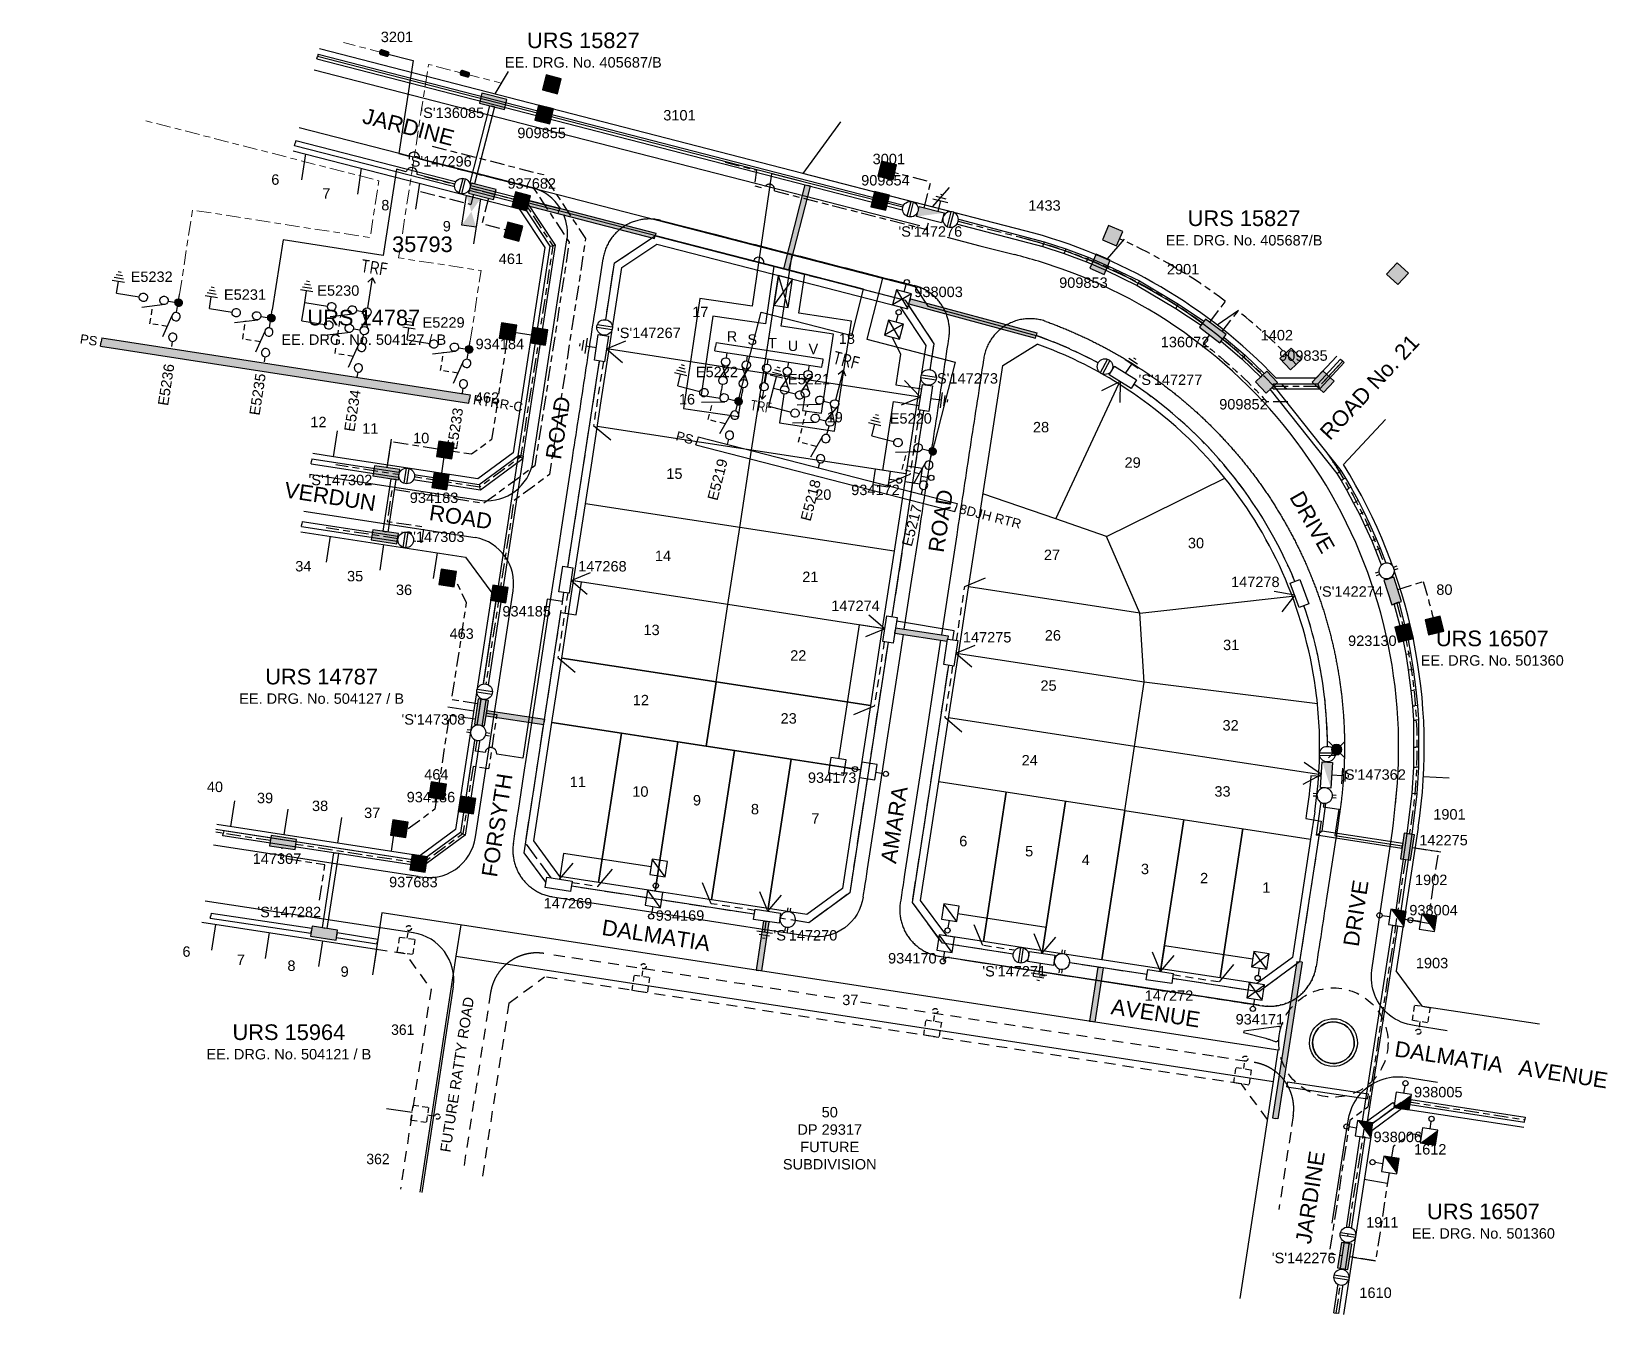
# Model space of a CAD drawing. Header units: metres. Extents: x 301469 to 301772, y 6240196 to 6240442.
import ezdxf
from ezdxf.enums import TextEntityAlignment as Align

# ---------------------------------------------------------------- set-up
doc = ezdxf.new("R2010")
doc.units = ezdxf.units.M
doc.header["$LTSCALE"] = 0.7
for name, pattern in [('A', [0]), ('Cable Exist OH', [1, 1, 0]), ('Cable Exist UG', [8.2, 4, -1.2, 1.8, -1.2]), ('CENTERX2', [101.6, 63.5, -12.7, 12.7, -12.7]), ('Dash', [5, 3, -2]), ('IE Trench LV', [6.5, 5, -1.5])]:
    doc.linetypes.add(name, pattern=pattern)
doc.layers.get('0').update_dxf_attribs({"color": 6})
for name, color, linetype in [('_User Miscellaneous1', 3, 'Continuous'), ('_User Miscellaneous11', 7, 'Continuous'), ('_User Miscellaneous4', 7, 'Continuous'), ('_User Miscellaneous6', 7, 'Continuous'), ('_User Miscellaneous7', 150, 'Continuous'), ('_User Miscellaneous8', 7, 'Continuous'), ('_User Miscellaneous9', 8, 'Continuous'), ('_User_HV_Exist', 7, 'Continuous'), ('_User_LV_Exist', 7, 'Continuous'), ('Cadastre Developer_SP_NEW', 4, 'Continuous'), ('Cadastre Roads_SP_NEW', 8, 'Continuous'), ('Duct_SP_NEW', 2, 'Continuous'), ('Equip_HV_NEW', 2, 'Continuous'), ('Equip_LV_MOD', 5, 'Continuous'), ('Equip_LV_NEW', 5, 'Continuous'), ('Equip_SP_HV_NEW', 7, 'Continuous'), ('Mains_HV_NEW_U72', 2, 'Continuous'), ('Mains_LV_NEW_R6', 2, 'Continuous'), ('Mains_LV_NEW_T84', 2, 'Continuous'), ('Services_SP_NEW_UG', 2, 'Continuous'), ('Sub_LV_EXT', 5, 'Continuous'), ('Sub_SP_EXT', 7, 'Continuous'), ('Sub_SP_NEW', 2, 'Continuous'), ('SupportsUG_SP_LV_EXT', 7, 'Continuous'), ('SupportsUG_SP_LV_NEW', 2, 'Continuous'), ('SupportsUG_SP_LV_SL_EXT', 7, 'Continuous'), ('SupportsUG_SP_LV_SL_NEW', 2, 'Continuous'), ('Trench_SP_NEW', 2, 'Continuous'), ('UG_Details_SP_MISC', 7, 'Continuous')]:
    doc.layers.add(name, color=color, linetype=linetype)
doc.layers.add('_User Miscellaneous5', color=7, linetype='Continuous', lineweight=35)
doc.layers.add('_User Notes', color=7, linetype='Continuous', plot=False)
doc.layers.add('Features_HIDE', color=1, linetype='Continuous', plot=False)
doc.styles.add('ARIAL', font='arial.ttf', dxfattribs={"height": 2})
doc.styles.add('ARIAL 3.0', font='arial.ttf', dxfattribs={"height": 3})
doc.styles.add('COLUMN_LABEL', font='arial.ttf')
doc.styles.add('Dot', font='dotfont.shx', dxfattribs={"height": 2})
doc.styles.add('iecARIAL', font='arial.ttf', dxfattribs={"height": 2})
doc.styles.add('IESYMBOL1', font='isocp.shx')
doc.styles.add('POLE_LABEL', font='arial.ttf')
doc.styles.add('SL_LABEL', font='arial.ttf')
doc.styles.get("Standard").update_dxf_attribs({"font": 'arial.ttf'})
doc.styles.add('style1', font='iso3098b.shx')
doc.styles.add('SWG_LABEL', font='arial.ttf')
doc.styles.add('SWITCH_LABEL', font='arial.ttf', dxfattribs={"height": 2.5})
doc.linetypes.add('Cable New UG', pattern='A,8,-1,["x",style1,S=3.5,R=0,X=0.35,Y=-1],-3.5', length=12.5)
doc.linetypes.add('Cable Z', pattern='A,8,-1,["Z",Standard,S=2.5,R=0,X=0.35,Y=-1.25],-3.5', length=12.5)
doc.linetypes.add('IE Trench HV', pattern='A,8,-2,["/",style1,S=2.5,R=0,X=0.1,Y=-1],-4.5', length=14.5)

msp = doc.modelspace()

# ---------------------------------------------------------------- texts
at = {"layer": 'Cadastre Developer_SP_NEW'}
for s, p in [('6', (301515.62, 6240412.62)), ('7', (301525.41, 6240409.94)), ('8', (301536.76, 6240407.7)), ('9', (301548.57, 6240403.66)), ('461', (301560.88, 6240397.4)), ('17', (301597.28, 6240387.2)), ('18', (301625.43, 6240382.07)), ('462', (301556.29, 6240370.76)), ('16', (301594.71, 6240370.43)), ('12', (301523.91, 6240366.06)), ('19', (301623.1, 6240366.99)), ('11', (301533.86, 6240364.83)), ('10', (301543.65, 6240362.99)), ('28', (301662.74, 6240365.08)), ('15', (301592.3, 6240356.14)), ('29', (301680.34, 6240358.28)), ('20', (301620.9, 6240352.13)), ('30', (301692.51, 6240342.82)), ('34', (301521, 6240338.37)), ('14', (301590.1, 6240340.36)), ('27', (301664.84, 6240340.55)), ('35', (301530.95, 6240336.47)), ('21', (301618.42, 6240336.34)), ('36', (301540.35, 6240333.84)), ('80', (301740.24, 6240333.88)), ('13', (301587.91, 6240326.14)), ('463', (301551.42, 6240325.42)), ('26', (301665.01, 6240325.1)), ('31', (301699.27, 6240323.26)), ('22', (301616.1, 6240321.24)), ('25', (301664.18, 6240315.46)), ('12', (301585.85, 6240312.67)), ('23', (301614.25, 6240309.15)), ('32', (301699.16, 6240307.82)), ('24', (301660.57, 6240301.11)), ('40', (301504.02, 6240296.01)), ('464', (301546.56, 6240298.4)), ('11', (301573.74, 6240296.96)), ('39', (301513.65, 6240293.87)), ('10', (301585.76, 6240295.11)), ('9', (301596.63, 6240293.44)), ('33', (301697.6, 6240295.13)), ('38', (301524.22, 6240292.36)), ('37', (301534.23, 6240291.02)), ('8', (301607.77, 6240291.73)), ('7', (301619.39, 6240289.95)), ('1901', (301741.21, 6240290.73)), ('6', (301647.8, 6240285.59)), ('5', (301660.46, 6240283.65)), ('4', (301671.34, 6240281.98)), ('3', (301682.71, 6240280.24)), ('2', (301694.07, 6240278.49)), ('1902', (301737.7, 6240278.15)), ('1', (301706.03, 6240276.66)), ('6', (301498.55, 6240264.38)), ('7', (301509, 6240262.8)), ('1903', (301737.86, 6240262.17)), ('8', (301518.72, 6240261.67)), ('9', (301528.94, 6240260.54)), ('37', (301626.1, 6240255.1)), ('1612', (301737.52, 6240226.41)), ('1911', (301728.31, 6240212.38)), ('1610', (301727.01, 6240198.87))]:
    msp.add_text(s, height=2, dxfattribs=at).set_placement(p, align=Align.CENTER)
at = {"layer": 'Cadastre Developer_SP_NEW', "style": 'Dot'}
for s, p in [('361', (301540.1, 6240249.38)), ('362', (301535.34, 6240224.55))]:
    msp.add_text(s, height=2, dxfattribs=at).set_placement(p, align=Align.CENTER)
at = {"layer": 'Cadastre Developer_SP_NEW', "char_height": 2, "attachment_point": 2}
for s, insert, width in [('3201', (301538.99, 6240442.01), 30.4004), ('3101', (301593.27, 6240426.97), 30.4004), ('3001', (301633.49, 6240418.57), 30.4004), ('1433', (301663.4, 6240409.64), 30.4004), ('2901', (301690.03, 6240397.41), 30.4004), ('1402', (301708.05, 6240384.74), 30.4004), ('50\\PDP 29317\\PFUTURE SUBDIVISION', (301622.14, 6240235.54), 27.7686)]:
    msp.add_mtext(s, dxfattribs=dict(at, insert=insert, width=width))
at = {"layer": 'Cadastre Roads_SP_NEW', "attachment_point": 5, "style": 'ARIAL 3.0'}
for s, width, insert, char_height, rotation in [('JARDINE', 20.9952, (301541.21, 6240423.71), 3, 345.5931), ('ROAD No. 21', 31.6183, (301725.87, 6240373.76), 3, 47.0899), ('ROAD', 20.9952, (301569.95, 6240365.94), 3, 81.2758), ('VERDUN', 20.9952, (301526.15, 6240352.74), 3, 351.2758), ('ROAD', 20.9952, (301643.47, 6240348.07), 3, 81.2758), ('DRIVE', 20.9952, (301714.86, 6240347.85), 3, 299.7499), ('ROAD', 20.9952, (301551.24, 6240348.81), 3, 351.2758), ('FORSYTH', 20.9952, (301558.24, 6240289.65), 3, 81.2758), ('AMARA', 20.9952, (301634.52, 6240289.73), 3, 81.2758), ('DRIVE', 20.9952, (301723.23, 6240272.75), 3, 81.2758), ('DALMATIA', 20.9952, (301588.78, 6240268.5), 3, 351.2758), ('FUTURE RATTY ROAD', 29.9845, (301550.55, 6240241.76), 2, 81.2758), ('AVENUE', 20.9952, (301684.76, 6240253.54), 3, 351.2758), ('DALMATIA', 20.9952, (301741.11, 6240245.17), 3, 351.2758), ('AVENUE', 20.9952, (301763.08, 6240241.86), 3, 351.2758), ('JARDINE', 20.9952, (301714.47, 6240218.17), 3, 81.2758)]:
    msp.add_mtext_dynamic_manual_height_columns(s, width=width, gutter_width=15, heights=[0], dxfattribs=dict(at, insert=insert, char_height=char_height, rotation=rotation))
at = {"layer": 'Equip_LV_NEW', "char_height": 2, "width": 1.1319, "attachment_point": 1, "style": 'iecARIAL'}
for s, insert in [('R', (301602.34, 6240384.5)), ('S', (301606.33, 6240383.89)), ('T', (301610.28, 6240383.2)), ('U', (301614.08, 6240382.7)), ('V', (301618.07, 6240382.09))]:
    msp.add_mtext(s, dxfattribs=dict(at, insert=insert))

# ---------------------------------------------------------------- blocks, each defined once
blk = doc.blocks.new('*U38')
blk.add_lwpolyline([(0, 1.38), (5.5, 1.38), (5.5, -1.38), (-0.27, -1.38)], close=True)
blk.add_solid([(-0.27, -1.38), (0, 1.38), (5.5, 1.38), (5.5, -1.38)])
for tag, height, flags, p in [('ASSET_NUM', 3, 8, (5.84, 2.55)), ('STREET_CODE', 0.2, 9, (5.34, 0.55)), ('CONSTRUCTED_VOLTAGE', 0.2, 9, (5.34, 0.35)), ('OPERATING_VOLTAGE', 0.2, 9, (5.34, -0.05)), ('NO_PHASES', 0.2, 9, (5.34, 0.15)), ('ORIENTATION', 0.2, 9, (5.34, -0.25)), ('OWNED_BY', 0.2, 9, (5.34, -0.45)), ('OPERATED_BY', 0.2, 9, (5.34, -0.65)), ('SECONDARY_VOLTAGE', 0.2, 9, (5.34, -1.05)), ('STATE', 0.2, 9, (5.34, -1.25)), ('SUBSTATION_TYPE', 0.2, 9, (5.34, -1.65)), ('STREETNAME', 0.2, 9, (5.34, -2.45)), ('SUBURB', 0.2, 9, (5.34, -2.65)), ('Z', 0.2, 1, (5.34, -3.05)), ('MAINTAINED_BY', 0.2, 9, (5.34, -0.85)), ('PARENT', 0.2, 9, (5.34, -1.45)), ('USAGE', 0.2, 9, (5.34, -1.85)), ('LEGEND', 0.2, 9, (5.34, -2.05)), ('LOCATION', 0.2, 9, (5.34, -2.25)), ('NOTES', 0.2, 9, (5.34, -2.85))]:
    blk.add_attdef(tag, text='', height=height, dxfattribs=dict(flags=flags)).set_placement(p, align=Align.MIDDLE_LEFT)
blk = doc.blocks.new('PILLAR_EXT')
blk.add_hatch(color=256).paths.add_polyline_path([(-2.475, 2.49), (-2.475, 0.51), (2.475, 0.51), (2.475, 2.49)])
blk.add_lwpolyline([(-2.475, 0.51), (2.475, 0.51), (2.475, 2.49), (-2.475, 2.49)], close=True)
for tag, p, flags in [('OWNED_BY', (0, 1.3), 9), ('STATE', (0, 1.1), 9), ('SUPPORT_TYPE', (0, 0.9), 9), ('USAGE', (0, 0.7), 9), ('LEGEND', (0, 0.5), 9), ('LOCATION', (0, 0.3), 9), ('NOTES', (0, 0.1), 9), ('PARENT', (0, -0.1), 9), ('STREETNAME', (0, -0.3), 9), ('SUBURB', (0, -0.5), 1)]:
    blk.add_attdef(tag, p, '', height=0.2, dxfattribs=dict(flags=flags))
at = {"layer": '_User Miscellaneous6', "style": 'ARIAL', "flags": 8}
blk.add_attdef('ASSET_NUM', text='', height=2, dxfattribs=at).set_placement((1.5, 7.5), align=Align.TOP_LEFT)
blk = doc.blocks.new('*U36')
at = {"layer": '_User Miscellaneous7'}
blk.add_hatch(color=256, dxfattribs=at).paths.add_polyline_path([(-1.49, -7.49), (1.48, -7.49), (1.48, -4.51), (-1.49, -4.51)])
at = {"layer": '_User Miscellaneous8'}
blk.add_hatch(color=256, dxfattribs=at).paths.add_polyline_path([(-1.49, -1.49), (1.48, -1.49), (1.48, 1.48), (-1.49, 1.48)])
at = {"layer": '_User Miscellaneous7'}
blk.add_lwpolyline([(1.48, -7.49), (1.48, -4.51), (-1.49, -4.51), (-1.49, -7.49)], close=True, dxfattribs=at)
at = {"layer": '_User Miscellaneous8'}
blk.add_lwpolyline([(1.48, -1.49), (1.48, 1.48), (-1.49, 1.48), (-1.49, -1.49)], close=True, dxfattribs=at)
at = {"flags": 9}
for tag, style, p in [('STRUCTURE_PLANT_NUMBER', 'POLE_LABEL', (1.81, 0.03)), ('STREET_CODE', 'COLUMN_LABEL', (1.81, -0.2))]:
    blk.add_attdef(tag, text='', height=0.2, dxfattribs=dict(at, style=style)).set_placement(p, align=Align.MIDDLE_LEFT)
at = {"flags": 1}
blk.add_attdef('Z', (1.81, -2.35), '', height=0.2, dxfattribs=at)
at = {"flags": 9}
for tag, p in [('COLUMN_TYPE', (1.81, -0.4)), ('OWNED_BY', (1.81, -0.6)), ('STATE', (1.81, -0.8)), ('USAGE', (1.81, -1)), ('STREETNAME', (1.81, -1.6)), ('SUBURB', (1.81, -1.8)), ('LEGEND', (1.81, -1.2)), ('LOCATION', (1.81, -1.4)), ('NOTES', (1.81, -2))]:
    blk.add_attdef(tag, text='', height=0.2, dxfattribs=at).set_placement(p, align=Align.MIDDLE_LEFT)
at = {"layer": '_User Miscellaneous6', "style": 'ARIAL', "flags": 8}
blk.add_attdef('ASSET_NUM', text='', height=2, dxfattribs=at).set_placement((2, 2), align=Align.MIDDLE_LEFT)
blk = doc.blocks.new('*U95')
at = {"layer": '_User Miscellaneous7'}
blk.add_hatch(color=256, dxfattribs=at).paths.add_polyline_path([(-2.98, -11.8), (-0.01, -11.8), (-0.01, -8.83), (-2.98, -8.83)])
at = {"layer": '_User Miscellaneous8'}
blk.add_hatch(color=256, dxfattribs=at).paths.add_polyline_path([(-1.49, -1.49), (1.48, -1.49), (1.48, 1.48), (-1.49, 1.48)])
at = {"layer": '_User Miscellaneous7'}
blk.add_lwpolyline([(-0.01, -11.8), (-0.01, -8.83), (-2.98, -8.83), (-2.98, -11.8)], close=True, dxfattribs=at)
at = {"layer": '_User Miscellaneous8'}
blk.add_lwpolyline([(1.48, -1.49), (1.48, 1.48), (-1.49, 1.48), (-1.49, -1.49)], close=True, dxfattribs=at)
at = {"flags": 9}
for tag, style, p in [('STRUCTURE_PLANT_NUMBER', 'POLE_LABEL', (1.81, 0.03)), ('STREET_CODE', 'COLUMN_LABEL', (1.81, -0.2))]:
    blk.add_attdef(tag, text='', height=0.2, dxfattribs=dict(at, style=style)).set_placement(p, align=Align.MIDDLE_LEFT)
at = {"flags": 1}
blk.add_attdef('Z', (1.81, -2.35), '', height=0.2, dxfattribs=at)
at = {"flags": 9}
for tag, p in [('COLUMN_TYPE', (1.81, -0.4)), ('OWNED_BY', (1.81, -0.6)), ('STATE', (1.81, -0.8)), ('USAGE', (1.81, -1)), ('STREETNAME', (1.81, -1.6)), ('SUBURB', (1.81, -1.8)), ('LEGEND', (1.81, -1.2)), ('LOCATION', (1.81, -1.4)), ('NOTES', (1.81, -2))]:
    blk.add_attdef(tag, text='', height=0.2, dxfattribs=at).set_placement(p, align=Align.MIDDLE_LEFT)
at = {"layer": '_User Miscellaneous6', "style": 'ARIAL', "flags": 8}
blk.add_attdef('ASSET_NUM', text='', height=2, dxfattribs=at).set_placement((2, 2), align=Align.MIDDLE_LEFT)
blk = doc.blocks.new('*U96')
at = {"layer": '_User Miscellaneous7'}
blk.add_hatch(color=256, dxfattribs=at).paths.add_polyline_path([(-3.34, -7.47), (-0.37, -7.47), (-0.37, -4.5), (-3.34, -4.5)])
at = {"layer": '_User Miscellaneous8'}
blk.add_hatch(color=256, dxfattribs=at).paths.add_polyline_path([(-1.49, -1.49), (1.48, -1.49), (1.48, 1.48), (-1.49, 1.48)])
at = {"layer": '_User Miscellaneous7'}
blk.add_lwpolyline([(-0.37, -7.47), (-0.37, -4.5), (-3.34, -4.5), (-3.34, -7.47)], close=True, dxfattribs=at)
at = {"layer": '_User Miscellaneous8'}
blk.add_lwpolyline([(1.48, -1.49), (1.48, 1.48), (-1.49, 1.48), (-1.49, -1.49)], close=True, dxfattribs=at)
at = {"flags": 9}
for tag, style, p in [('STRUCTURE_PLANT_NUMBER', 'POLE_LABEL', (1.81, 0.03)), ('STREET_CODE', 'COLUMN_LABEL', (1.81, -0.2))]:
    blk.add_attdef(tag, text='', height=0.2, dxfattribs=dict(at, style=style)).set_placement(p, align=Align.MIDDLE_LEFT)
at = {"flags": 1}
blk.add_attdef('Z', (1.81, -2.35), '', height=0.2, dxfattribs=at)
at = {"flags": 9}
for tag, p in [('COLUMN_TYPE', (1.81, -0.4)), ('OWNED_BY', (1.81, -0.6)), ('STATE', (1.81, -0.8)), ('USAGE', (1.81, -1)), ('STREETNAME', (1.81, -1.6)), ('SUBURB', (1.81, -1.8)), ('LEGEND', (1.81, -1.2)), ('LOCATION', (1.81, -1.4)), ('NOTES', (1.81, -2))]:
    blk.add_attdef(tag, text='', height=0.2, dxfattribs=at).set_placement(p, align=Align.MIDDLE_LEFT)
at = {"layer": '_User Miscellaneous6', "style": 'ARIAL', "flags": 8}
blk.add_attdef('ASSET_NUM', text='', height=2, dxfattribs=at).set_placement((2, 2), align=Align.MIDDLE_LEFT)
blk = doc.blocks.new('*U127')
for p, q in [((5.5, 1.38), (-0.27, -1.38)), ((0, 1.38), (5.5, -1.38))]:
    blk.add_line(p, q)
blk.add_lwpolyline([(-0.27, -1.38), (5.5, -1.38), (5.5, 1.38), (0, 1.38)], close=True)
for tag, height, flags, p in [('ASSET_NUM', 3, 8, (5.84, 2.55)), ('STREET_CODE', 0.2, 9, (5.34, 0.55)), ('OPERATING_VOLTAGE', 0.2, 9, (5.34, 0.15)), ('ORIENTATION', 0.2, 9, (5.34, -0.05)), ('NO_PHASES', 0.2, 9, (5.34, 0.35)), ('OWNED_BY', 0.2, 9, (5.34, -0.25)), ('OPERATED_BY', 0.2, 9, (5.34, -0.45)), ('CONSTRUCTED_VOLTAGE', 0.2, 9, (5.34, -0.85)), ('SECONDARY_VOLTAGE', 0.2, 9, (5.34, -1.05)), ('STATE', 0.2, 9, (5.34, -1.25)), ('SUBSTATION_TYPE', 0.2, 9, (5.34, -1.65)), ('SUBURB', 0.2, 9, (5.34, -2.25)), ('STREETNAME', 0.2, 9, (5.34, -2.45)), ('Z', 0.2, 1, (5.34, -3.05)), ('MAINTAINED_BY', 0.2, 9, (5.34, -0.65)), ('PARENT', 0.2, 9, (5.34, -1.45)), ('USAGE', 0.2, 9, (5.34, -1.85)), ('LEGEND', 0.2, 9, (5.34, -2.05)), ('LOCATION', 0.2, 9, (5.34, -2.65)), ('NOTES', 0.2, 9, (5.34, -2.85))]:
    blk.add_attdef(tag, text='', height=height, dxfattribs=dict(flags=flags)).set_placement(p, align=Align.MIDDLE_LEFT)
blk = doc.blocks.new('*U34')
at = {"lineweight": -3}
blk.add_lwpolyline([(-2.48, 2.49), (2.47, 2.49), (2.47, 0.51), (-2.48, 0.51)], close=True, dxfattribs=at)
for tag, flags, p in [('STREET_CODE', 9, (1.5, 3.5)), ('OWNED_BY', 9, (1.5, 3.3)), ('OPERATED_BY', 9, (1.5, 3.1)), ('STATE', 9, (1.5, 2.7)), ('SUPPORT_TYPE', 9, (1.5, 2.5)), ('SUBURB', 9, (1.5, 1.7)), ('STREETNAME', 9, (1.5, 1.5)), ('Z', 1, (1.5, 0.9)), ('MAINTAINED_BY', 9, (1.5, 2.9)), ('USAGE', 9, (1.5, 2.3)), ('LEGEND', 9, (1.5, 2.1)), ('PARENT', 9, (1.5, 1.9)), ('LOCATION', 9, (1.5, 1.3)), ('NOTES', 9, (1.5, 1.1))]:
    blk.add_attdef(tag, text='', height=0.2, dxfattribs=dict(flags=flags)).set_placement(p, align=Align.MIDDLE_LEFT)
at = {"layer": '_User Miscellaneous4', "style": 'ARIAL', "flags": 8}
blk.add_attdef('ASSET_NUM', text='', height=2, dxfattribs=at).set_placement((2, 5.5), align=Align.MIDDLE_LEFT)
blk = doc.blocks.new('A$C1B2C29DD')
at = {"layer": 'Services_SP_NEW_UG', "color": 2, "flags": 128}
for points in [[(0, 0), (-2.1, 3.44)], [(0, 0), (2.1, 3.44)]]:
    blk.add_lwpolyline(points, dxfattribs=at)
blk = doc.blocks.new('*U41')
at = {"layer": 'Services_SP_NEW_UG', "color": 2, "flags": 128}
blk.add_lwpolyline([(7.48, -0.91), (9.81, 2.73)], dxfattribs=at)
at = {"layer": 'Services_SP_NEW_UG', "color": 2, "linetype": 'Dash', "ltscale": 0.7, "flags": 128}
blk.add_lwpolyline([(2.46, -0.8), (7.48, -0.91)], dxfattribs=at)
blk = doc.blocks.new('*U43')
at = {"layer": 'Services_SP_NEW_UG', "color": 2, "flags": 128}
blk.add_lwpolyline([(-11, -0.75), (-13.25, 2.93)], dxfattribs=at)
at = {"layer": 'Services_SP_NEW_UG', "color": 2, "linetype": 'Dash', "ltscale": 0.7, "flags": 128}
blk.add_lwpolyline([(-2.47, -0.75), (-11, -0.75)], dxfattribs=at)
blk = doc.blocks.new('*U44')
at = {"layer": 'Services_SP_NEW_UG', "color": 2, "flags": 128}
blk.add_lwpolyline([(-11.5, -0.75), (-13.75, 2.93)], dxfattribs=at)
at = {"layer": 'Services_SP_NEW_UG', "color": 2, "linetype": 'Dash', "ltscale": 0.7, "flags": 128}
blk.add_lwpolyline([(-2.47, -0.75), (-11.5, -0.75)], dxfattribs=at)
blk = doc.blocks.new('*U45')
at = {"layer": 'Services_SP_NEW_UG', "color": 2, "flags": 128}
blk.add_lwpolyline([(11.5, -0.75), (13.75, 2.93)], dxfattribs=at)
at = {"layer": 'Services_SP_NEW_UG', "color": 2, "linetype": 'Dash', "ltscale": 0.7, "flags": 128}
blk.add_lwpolyline([(2.47, -0.75), (11.5, -0.75)], dxfattribs=at)
blk = doc.blocks.new('*U46')
at = {"layer": 'Services_SP_NEW_UG', "color": 2, "flags": 128}
blk.add_lwpolyline([(-15, -0.75), (-17.25, 2.93)], dxfattribs=at)
at = {"layer": 'Services_SP_NEW_UG', "color": 2, "linetype": 'Dash', "ltscale": 0.7, "flags": 128}
blk.add_lwpolyline([(-2.47, -0.75), (-15, -0.75)], dxfattribs=at)
blk = doc.blocks.new('*U47')
at = {"layer": 'Services_SP_NEW_UG', "color": 2, "flags": 128}
blk.add_lwpolyline([(-15, -0.75), (-17.25, 2.93)], dxfattribs=at)
at = {"layer": 'Services_SP_NEW_UG', "color": 2, "linetype": 'Dash', "ltscale": 0.7, "flags": 128}
blk.add_lwpolyline([(-2.47, -0.75), (-15, -0.75)], dxfattribs=at)
blk = doc.blocks.new('*U48')
at = {"layer": 'Services_SP_NEW_UG', "color": 2, "flags": 128}
blk.add_lwpolyline([(-12.97, -0.75), (-15.21, 2.93)], dxfattribs=at)
at = {"layer": 'Services_SP_NEW_UG', "color": 2, "linetype": 'Dash', "ltscale": 0.7, "flags": 128}
blk.add_lwpolyline([(-2.47, -0.75), (-12.97, -0.75)], dxfattribs=at)
blk = doc.blocks.new('*U49')
at = {"layer": 'Services_SP_NEW_UG', "color": 2, "flags": 128}
blk.add_lwpolyline([(12.45, -0.75), (14.7, 2.93)], dxfattribs=at)
at = {"layer": 'Services_SP_NEW_UG', "color": 2, "linetype": 'Dash', "ltscale": 0.7, "flags": 128}
blk.add_lwpolyline([(2.47, -0.75), (12.45, -0.75)], dxfattribs=at)
blk = doc.blocks.new('*U50')
at = {"layer": 'Services_SP_NEW_UG', "color": 2, "flags": 128}
blk.add_lwpolyline([(15, -0.75), (17.25, 2.93)], dxfattribs=at)
at = {"layer": 'Services_SP_NEW_UG', "color": 2, "linetype": 'Dash', "ltscale": 0.7, "flags": 128}
blk.add_lwpolyline([(2.47, -0.75), (15, -0.75)], dxfattribs=at)
blk = doc.blocks.new('*U51')
at = {"layer": 'Services_SP_NEW_UG', "color": 2, "flags": 128}
blk.add_lwpolyline([(14.89, -0.75), (17.13, 2.93)], dxfattribs=at)
at = {"layer": 'Services_SP_NEW_UG', "color": 2, "linetype": 'Dash', "ltscale": 0.7, "flags": 128}
blk.add_lwpolyline([(2.47, -0.75), (14.89, -0.75)], dxfattribs=at)
blk = doc.blocks.new('*U116')
at = {"layer": '_User Miscellaneous7', "lineweight": -3}
blk.add_lwpolyline([(1.48, -3.03), (1.48, -1.58)], dxfattribs=at)
blk.add_lwpolyline([(0, -6), (2.97, -6), (2.97, -3.03), (0, -3.03)], close=True, dxfattribs=at)
blk.add_circle((1.48, -1.08), 0.5, dxfattribs=at)
at = {"layer": '_User Miscellaneous8', "color": 2, "lineweight": -3}
blk.add_lwpolyline([(-1.49, 0), (1.48, 0), (1.48, 2.97), (-1.49, 2.97)], close=True, dxfattribs=at)
at = {"style": 'POLE_LABEL', "flags": 9}
blk.add_attdef('STRUCTURE_PLANT_NUMBER', text='', height=0.2, dxfattribs=at).set_placement((1.64, 1.73), align=Align.MIDDLE_LEFT)
for tag, flags, p in [('STREET_CODE', 9, (1.64, 1.48)), ('OWNED_BY', 9, (1.64, 1.09)), ('OPERATED_BY', 9, (1.64, 0.89)), ('STATE', 9, (1.64, 0.49)), ('COLUMN_TYPE', 9, (1.64, 1.29)), ('MAINTAINED_BY', 9, (1.64, 0.69)), ('USAGE', 9, (1.64, 0.29)), ('LEGEND', 9, (1.64, 0.09)), ('SUBURB', 9, (1.64, -0.31)), ('STREETNAME', 9, (1.64, -0.51)), ('Z', 1, (1.64, -1.31)), ('PARENT', 9, (1.64, -0.11)), ('LOCATION', 9, (1.64, -0.71)), ('NOTES', 9, (1.64, -0.91)), ('LABEL_ALIGNMENT', 9, (1.64, -1.11))]:
    blk.add_attdef(tag, text='', height=0.2, dxfattribs=dict(flags=flags)).set_placement(p, align=Align.MIDDLE_LEFT)
at = {"layer": '_User Miscellaneous5', "style": 'ARIAL', "flags": 8}
blk.add_attdef('ASSET_NUM', text='', height=2, dxfattribs=at).set_placement((2, 3.49), align=Align.MIDDLE_LEFT)
blk = doc.blocks.new('*U73')
at = {"layer": '_User Miscellaneous8', "color": 2}
blk.add_line((0, 0), (0, 1.45), dxfattribs=at)
blk.add_circle((0, 1.95), 0.5, dxfattribs=at)
for tag, p, flags in [('Z', (0, 0), 1), ('OPERATED_BY', (0, -9.61), 9)]:
    blk.add_attdef(tag, p, '', height=0.2, dxfattribs=dict(flags=flags))
at = {"style": 'SL_LABEL', "flags": 9}
blk.add_attdef('STREET_CODE', text='', height=0.2, dxfattribs=at).set_placement((0, -0.2), align=Align.MIDDLE_LEFT)
at = {"flags": 9}
for tag, p in [('CONSTRUCTED_VOLTAGE', (0, -0.4)), ('CONTROL_TYPE', (0, -0.6)), ('OPERATING_VOLTAGE', (0, -1.4)), ('ORIENTATION', (0, -1.6)), ('OWNED_BY', (0, -1.8)), ('STATE', (0, -2)), ('CEXIST', (0, -2.4)), ('CNEW', (0, -2.6)), ('CNUMBER', (0, -2.8)), ('CREMOVE', (0, -3)), ('LANTERN_PURPOSE', (0, -0.8)), ('LANTERN_TYPE', (0, -1)), ('NO_PHASES', (0, -1.2)), ('USAGE', (0, -2.2)), ('CREPLACE', (0, -3.2)), ('LKINGHEIGHT', (0, -3.4)), ('LBRACKET', (0, -3.6)), ('LBRACKETVOCAB', (0, -3.8)), ('LCATEGORY', (0, -4)), ('LCHARGE1', (0, -4.2)), ('LCHARGE1PERCENT', (0, -4.4)), ('LCHARGE2', (0, -4.6)), ('LCHARGE2PERCENT', (0, -4.8)), ('LCHARGE3', (0, -5)), ('LCHARGE3PERCENT', (0, -5.2)), ('LEXIST', (0, -5.4)), ('LLAMP', (0, -5.6)), ('LLAMPVOCAB', (0, -5.8)), ('LMAST', (0, -6)), ('SUBURB', (0, -8.6)), ('STREETNAME', (0, -8.8)), ('LMASTVOCAB', (0, -6.2)), ('LNEW', (0, -6.4)), ('LANTNUMBER', (0, -6.6)), ('LOUTREACH', (0, -7)), ('LOUTREACHVOCAB', (0, -7.2)), ('LRATECODE', (0, -7.4)), ('LREMOVE', (0, -7.6)), ('LREPLACE', (0, -7.8)), ('LTYPE', (0, -8)), ('LTYPEVOCAB', (0, -8.2)), ('LEGEND', (0, -8.4)), ('LOCATION', (0, -9)), ('NOTES', (0, -9.2)), ('MAINTAINED_BY', (0, -9.86))]:
    blk.add_attdef(tag, text='', height=0.2, dxfattribs=at).set_placement(p, align=Align.MIDDLE_LEFT)
at = {"layer": '_User Notes', "style": 'SL_LABEL', "flags": 8}
blk.add_attdef('ASSET_NUM', text='', height=2.5, dxfattribs=at).set_placement((2, 2), align=Align.MIDDLE_LEFT)
at = {"layer": '_User Notes', "flags": 8}
blk.add_attdef('LNUMBER', text='', height=2.5, dxfattribs=at).set_placement((1.2, -2.8), align=Align.MIDDLE_LEFT)
blk = doc.blocks.new('*U35')
at = {"layer": '_User Miscellaneous7', "lineweight": -3}
blk.add_lwpolyline([(0, -3.03), (0, -1.58)], dxfattribs=at)
blk.add_lwpolyline([(-1.49, -6), (1.49, -6), (1.49, -3.03), (-1.49, -3.03)], close=True, dxfattribs=at)
blk.add_circle((0, -1.08), 0.5, dxfattribs=at)
at = {"layer": '_User Miscellaneous8', "color": 2, "lineweight": -3}
blk.add_lwpolyline([(-1.49, 0), (1.49, 0), (1.49, 2.97), (-1.49, 2.97)], close=True, dxfattribs=at)
at = {"style": 'POLE_LABEL', "flags": 9}
blk.add_attdef('STRUCTURE_PLANT_NUMBER', text='', height=0.2, dxfattribs=at).set_placement((1.64, 1.73), align=Align.MIDDLE_LEFT)
for tag, flags, p in [('STREET_CODE', 9, (1.64, 1.49)), ('OWNED_BY', 9, (1.64, 1.09)), ('OPERATED_BY', 9, (1.64, 0.89)), ('STATE', 9, (1.64, 0.49)), ('COLUMN_TYPE', 9, (1.64, 1.29)), ('MAINTAINED_BY', 9, (1.64, 0.69)), ('USAGE', 9, (1.64, 0.29)), ('LEGEND', 9, (1.64, 0.09)), ('SUBURB', 9, (1.64, -0.31)), ('STREETNAME', 9, (1.64, -0.51)), ('Z', 1, (1.64, -1.31)), ('PARENT', 9, (1.64, -0.11)), ('LOCATION', 9, (1.64, -0.71)), ('NOTES', 9, (1.64, -0.91)), ('LABEL_ALIGNMENT', 9, (1.64, -1.11))]:
    blk.add_attdef(tag, text='', height=0.2, dxfattribs=dict(flags=flags)).set_placement(p, align=Align.MIDDLE_LEFT)
at = {"layer": '_User Miscellaneous5', "style": 'ARIAL', "flags": 8}
blk.add_attdef('ASSET_NUM', text='', height=2, dxfattribs=at).set_placement((2, 3.49), align=Align.MIDDLE_LEFT)
blk = doc.blocks.new('*U144')
at = {"layer": '_User Miscellaneous7', "lineweight": -3}
for points in [[(0, -3.03), (0, -1.58)], [(-1.49, -3.03), (1.5, -6.01)]]:
    blk.add_lwpolyline(points, dxfattribs=at)
blk.add_lwpolyline([(-1.49, -6), (1.49, -6), (1.49, -3.03), (-1.49, -3.03)], close=True, dxfattribs=at)
blk.add_circle((0, -1.08), 0.5, dxfattribs=at)
at = {"layer": '_User Miscellaneous8', "color": 2, "lineweight": -3}
blk.add_lwpolyline([(-1.49, 0), (1.49, 0), (1.49, 2.97), (-1.49, 2.97)], close=True, dxfattribs=at)
at = {"layer": '_User Miscellaneous9', "color": 2, "lineweight": -3}
blk.add_lwpolyline([(-1.49, 2.97), (1.5, -0.01)], dxfattribs=at)
at = {"style": 'POLE_LABEL', "flags": 9}
blk.add_attdef('STRUCTURE_PLANT_NUMBER', text='', height=0.2, dxfattribs=at).set_placement((1.64, 1.73), align=Align.MIDDLE_LEFT)
for tag, flags, p in [('STREET_CODE', 9, (1.64, 1.49)), ('OWNED_BY', 9, (1.64, 1.09)), ('OPERATED_BY', 9, (1.64, 0.89)), ('STATE', 9, (1.64, 0.49)), ('COLUMN_TYPE', 9, (1.64, 1.29)), ('MAINTAINED_BY', 9, (1.64, 0.69)), ('USAGE', 9, (1.64, 0.29)), ('LEGEND', 9, (1.64, 0.09)), ('SUBURB', 9, (1.64, -0.31)), ('STREETNAME', 9, (1.64, -0.51)), ('Z', 1, (1.64, -1.31)), ('PARENT', 9, (1.64, -0.11)), ('LOCATION', 9, (1.64, -0.71)), ('NOTES', 9, (1.64, -0.91)), ('LABEL_ALIGNMENT', 9, (1.64, -1.11))]:
    blk.add_attdef(tag, text='', height=0.2, dxfattribs=dict(flags=flags)).set_placement(p, align=Align.MIDDLE_LEFT)
at = {"layer": '_User Miscellaneous5', "style": 'ARIAL', "flags": 8}
blk.add_attdef('ASSET_NUM', text='', height=2, dxfattribs=at).set_placement((2, 3.49), align=Align.MIDDLE_LEFT)
blk = doc.blocks.new('*U143')
at = {"layer": '_User Miscellaneous7', "lineweight": -3}
for points in [[(0, -3.03), (0, -1.58)], [(-1.49, -3.03), (1.5, -6.01)], [(1.49, -3.03), (-1.49, -6)]]:
    blk.add_lwpolyline(points, dxfattribs=at)
blk.add_lwpolyline([(-1.49, -6), (1.49, -6), (1.49, -3.03), (-1.49, -3.03)], close=True, dxfattribs=at)
blk.add_circle((0, -1.08), 0.5, dxfattribs=at)
at = {"layer": '_User Miscellaneous8', "color": 2, "lineweight": -3}
blk.add_lwpolyline([(-1.49, 0), (1.49, 0), (1.49, 2.97), (-1.49, 2.97)], close=True, dxfattribs=at)
at = {"layer": '_User Miscellaneous9', "color": 2, "lineweight": -3}
for points in [[(-1.49, 2.97), (1.5, -0.01)], [(1.49, 2.97), (-1.49, -0.01)]]:
    blk.add_lwpolyline(points, dxfattribs=at)
at = {"style": 'POLE_LABEL', "flags": 9}
blk.add_attdef('STRUCTURE_PLANT_NUMBER', text='', height=0.2, dxfattribs=at).set_placement((1.64, 1.73), align=Align.MIDDLE_LEFT)
for tag, flags, p in [('STREET_CODE', 9, (1.64, 1.49)), ('OWNED_BY', 9, (1.64, 1.09)), ('OPERATED_BY', 9, (1.64, 0.89)), ('STATE', 9, (1.64, 0.49)), ('COLUMN_TYPE', 9, (1.64, 1.29)), ('MAINTAINED_BY', 9, (1.64, 0.69)), ('USAGE', 9, (1.64, 0.29)), ('LEGEND', 9, (1.64, 0.09)), ('SUBURB', 9, (1.64, -0.31)), ('STREETNAME', 9, (1.64, -0.51)), ('Z', 1, (1.64, -1.31)), ('PARENT', 9, (1.64, -0.11)), ('LOCATION', 9, (1.64, -0.71)), ('NOTES', 9, (1.64, -0.91)), ('LABEL_ALIGNMENT', 9, (1.64, -1.11))]:
    blk.add_attdef(tag, text='', height=0.2, dxfattribs=dict(flags=flags)).set_placement(p, align=Align.MIDDLE_LEFT)
at = {"layer": '_User Miscellaneous5', "style": 'ARIAL', "flags": 8}
blk.add_attdef('ASSET_NUM', text='', height=2, dxfattribs=at).set_placement((2, 3.49), align=Align.MIDDLE_LEFT)
blk = doc.blocks.new('LV_UG_LINKS_CLOSED_NEW')
blk.add_wipeout([(-1.06, 1.06), (-1.18, 0.92), (-1.29, 0.76), (-1.37, 0.59), (-1.43, 0.42), (-1.48, 0.23), (-1.49, 0.05), (-1.49, -0.14), (-1.46, -0.33), (-1.41, -0.51), (-1.33, -0.68), (-1.24, -0.84), (-1.12, -0.99), (-0.99, -1.12), (-0.84, -1.24), (-0.68, -1.33), (-0.51, -1.41), (-0.33, -1.46), (-0.14, -1.49), (0.05, -1.49), (0.23, -1.48), (0.42, -1.43), (0.59, -1.37), (0.76, -1.29), (0.92, -1.18), (1.06, -1.06), (1.18, -0.92), (1.29, -0.76), (1.37, -0.59), (1.43, -0.42), (1.48, -0.23), (1.49, -0.05), (1.49, 0.14), (1.46, 0.33), (1.41, 0.51), (1.33, 0.68), (1.24, 0.84), (1.12, 0.99), (0.99, 1.12), (0.84, 1.24), (0.68, 1.33), (0.51, 1.41), (0.33, 1.46), (0.14, 1.49), (-0.05, 1.49), (-0.23, 1.48), (-0.42, 1.43), (-0.59, 1.37), (-0.76, 1.29), (-0.92, 1.18)])
for p, q in [((-0.25, -1.48), (-0.25, 1.48)), ((0.25, -1.48), (0.25, 1.48))]:
    blk.add_line(p, q)
blk.add_circle((0, 0), 1.5)
for tag, flags, p in [('ACTUAL_STATUS', 9, (1.5, 0)), ('CONSTRUCTED_VOLTAGE', 9, (1.5, -0.2)), ('OPERATING_VOLTAGE', 9, (1.5, -0.6)), ('ORIENTATION', 9, (1.5, -0.8)), ('STATE', 9, (1.5, -1)), ('SWITCH_TYPE', 9, (1.5, -1.2)), ('OWNED_BY', 9, (1.5, -1.8)), ('OPERATED_BY', 9, (1.5, -2)), ('TYPE', 9, (1.5, -2.6)), ('Z', 1, (1.5, -2.8)), ('NO_PHASES', 9, (1.5, -0.4)), ('USAGE', 9, (1.5, -1.4)), ('NOTES', 9, (1.5, -1.6)), ('MAINTAINED_BY', 9, (1.5, -2.2)), ('NUMBER_OF_PHASES', 9, (1.5, -2.4))]:
    blk.add_attdef(tag, text='', height=0.2, dxfattribs=dict(flags=flags)).set_placement(p, align=Align.MIDDLE_LEFT)
blk = doc.blocks.new('LV_UG_LINKS_OPEN_NEW')
blk.add_wipeout([(-1.17, 0.93), (-1.28, 0.78), (-1.36, 0.61), (-1.43, 0.44), (-1.47, 0.25), (-1.49, 0.07), (-1.49, -0.12), (-1.46, -0.31), (-1.41, -0.49), (-1.34, -0.66), (-1.25, -0.82), (-1.13, -0.97), (-1, -1.11), (-0.86, -1.22), (-0.7, -1.32), (-0.53, -1.4), (-0.35, -1.45), (-0.16, -1.49), (0.03, -1.49), (0.21, -1.48), (0.4, -1.44), (0.57, -1.38), (0.74, -1.3), (0.9, -1.19), (1.04, -1.07), (1.17, -0.93), (1.28, -0.78), (1.36, -0.61), (1.43, -0.44), (1.47, -0.25), (1.49, -0.07), (1.49, 0.12), (1.46, 0.31), (1.41, 0.49), (1.34, 0.66), (1.25, 0.82), (1.13, 0.97), (1, 1.11), (0.86, 1.22), (0.7, 1.32), (0.53, 1.4), (0.35, 1.45), (0.16, 1.49), (-0.03, 1.49), (-0.21, 1.48), (-0.4, 1.44), (-0.57, 1.38), (-0.74, 1.3), (-0.9, 1.19), (-1.04, 1.07)])
for p, q in [((-0.25, 1.47), (-0.25, 2.22)), ((0.25, 1.47), (0.25, 2.22)), ((-0.25, -1.47), (-0.25, -2.22)), ((0.25, -1.47), (0.25, -2.22))]:
    blk.add_line(p, q)
blk.add_lwpolyline([(1.49, 0, 1), (-1.49, 0, 1)], format="xyb", close=True)
for tag, p, flags in [('ORIENTATION', (0, 0), 9), ('Z', (0, 0), 1), ('USAGE', (0, -0.2), 9), ('NOTES', (0, -0.4), 9)]:
    blk.add_attdef(tag, p, '', height=0.2, dxfattribs=dict(flags=flags))
blk = doc.blocks.new('PILLAR_REPLACE_NEW')
blk.add_wipeout([(-2.475, 0.99), (2.475, 0.99), (2.475, -0.99), (-2.475, -0.99)])
at = {"lineweight": -3}
blk.add_lwpolyline([(-2.475, 0.99), (2.475, 0.99), (2.475, -0.99), (-2.475, -0.99)], close=True, dxfattribs=at)
blk.add_solid([(-2.475, -0.99), (2.475, 0.99), (2.475, -0.99)])
for tag, height, flags, p in [('ASSET_NUM', 2.5, 8, (2, 2)), ('USAGE', 0.2, 9, (1.5, 0)), ('TYPE', 0.2, 9, (1.5, -2.4)), ('Z', 0.2, 1, (1.5, -2.6)), ('STREETNAME', 0.2, 9, (1.5, -1)), ('SUBURB', 0.2, 9, (1.5, -1.2)), ('STATE', 0.2, 9, (1.5, -1.4)), ('STREET_CODE_NUMBER', 0.2, 9, (1.5, -1.6)), ('OWNED_BY', 0.2, 9, (1.5, -1.8)), ('OPERATED_BY', 0.2, 9, (1.5, -2)), ('LEGEND', 0.2, 9, (1.5, -0.2)), ('LOCATION', 0.2, 9, (1.5, -0.4)), ('NOTES', 0.2, 9, (1.5, -0.6)), ('PARENT', 0.2, 9, (1.5, -0.8)), ('MAINTAINED_BY', 0.2, 9, (1.5, -2.2))]:
    blk.add_attdef(tag, text='', height=height, dxfattribs=dict(flags=flags)).set_placement(p, align=Align.MIDDLE_LEFT)
blk = doc.blocks.new('*U93')
at = {"layer": '_User Miscellaneous7'}
blk.add_hatch(color=256, dxfattribs=at).paths.add_polyline_path([(-1.48, -7.95), (1.49, -7.95), (1.49, -4.98), (-1.48, -4.98)])
at = {"layer": '_User Miscellaneous8'}
blk.add_hatch(color=256, dxfattribs=at).paths.add_polyline_path([(-1.49, -1.49), (1.48, -1.49), (1.48, 1.48), (-1.49, 1.48)])
at = {"layer": '_User Miscellaneous7'}
blk.add_lwpolyline([(1.49, -7.95), (1.49, -4.98), (-1.48, -4.98), (-1.48, -7.95)], close=True, dxfattribs=at)
at = {"layer": '_User Miscellaneous8'}
blk.add_lwpolyline([(1.48, -1.49), (1.48, 1.48), (-1.49, 1.48), (-1.49, -1.49)], close=True, dxfattribs=at)
at = {"flags": 9}
for tag, style, p in [('STRUCTURE_PLANT_NUMBER', 'POLE_LABEL', (1.81, 0.03)), ('STREET_CODE', 'COLUMN_LABEL', (1.81, -0.2))]:
    blk.add_attdef(tag, text='', height=0.2, dxfattribs=dict(at, style=style)).set_placement(p, align=Align.MIDDLE_LEFT)
at = {"flags": 1}
blk.add_attdef('Z', (1.81, -2.35), '', height=0.2, dxfattribs=at)
at = {"flags": 9}
for tag, p in [('COLUMN_TYPE', (1.81, -0.4)), ('OWNED_BY', (1.81, -0.6)), ('STATE', (1.81, -0.8)), ('USAGE', (1.81, -1)), ('STREETNAME', (1.81, -1.6)), ('SUBURB', (1.81, -1.8)), ('LEGEND', (1.81, -1.2)), ('LOCATION', (1.81, -1.4)), ('NOTES', (1.81, -2))]:
    blk.add_attdef(tag, text='', height=0.2, dxfattribs=at).set_placement(p, align=Align.MIDDLE_LEFT)
at = {"layer": '_User Miscellaneous6', "style": 'ARIAL', "flags": 8}
blk.add_attdef('ASSET_NUM', text='', height=2, dxfattribs=at).set_placement((2, 2), align=Align.MIDDLE_LEFT)
blk = doc.blocks.new('*U90')
blk.add_hatch(color=256).paths.add_polyline_path([(-2.62, 2.33), (-2.5, 0.36), (2.44, 0.66), (2.32, 2.64)])
blk.add_lwpolyline([(-2.5, 0.36), (2.44, 0.66), (2.32, 2.64), (-2.62, 2.33)], close=True)
for tag, p, flags in [('OWNED_BY', (0, 1.3), 9), ('STATE', (0, 1.1), 9), ('SUPPORT_TYPE', (0, 0.9), 9), ('USAGE', (0, 0.7), 9), ('LEGEND', (0, 0.5), 9), ('LOCATION', (0, 0.3), 9), ('NOTES', (0, 0.1), 9), ('PARENT', (0, -0.1), 9), ('STREETNAME', (0, -0.3), 9), ('SUBURB', (0, -0.5), 1)]:
    blk.add_attdef(tag, p, '', height=0.2, dxfattribs=dict(flags=flags))
at = {"layer": '_User Miscellaneous6', "style": 'ARIAL', "flags": 8}
blk.add_attdef('ASSET_NUM', text='', height=2, dxfattribs=at).set_placement((1.5, 7.5), align=Align.TOP_LEFT)
blk = doc.blocks.new('TX_LINK_NEW')
h = blk.add_hatch(color=256)
edge = h.paths.add_edge_path()
edge.add_line((2.6, 0.05), (4.6, 0.05))
edge.add_arc((5.4, 0.01), 0.8, 177.2353, 184.4027)
edge.add_line((4.6, -0.05), (2.6, -0.05))
edge.add_arc((1.8, 0), 0.8, 356.4167, 363.5833)
blk.add_line((7.2, 0.01), (7.8, 0.01))
for points in [[(1, 0), (0, 0)], [(2.6, 0.05), (4.6, 0.05)], [(6.2, 0.01), (7.2, 0.01)], [(7, -0.59), (7.8, 0.01), (7, 0.61)], [(2.6, -0.05), (4.6, -0.05)]]:
    blk.add_lwpolyline(points)
for centre in [(1.8, 0), (5.4, 0.01)]:
    blk.add_circle(centre, 0.8)
for centre, start, end in [((1.8, 0), 356.4167, 3.5833), ((5.4, 0.01), 177.2353, 184.4027)]:
    blk.add_arc(centre, 0.8, start, end)
at = {"style": 'IESYMBOL1'}
blk.add_text('TRF', height=2, rotation=90, dxfattribs=at).set_placement((9.24, 0.01), align=Align.MIDDLE_CENTER)
at = {"flags": 1}
blk.add_attdef('Z', (0, 0), '', height=0.2, dxfattribs=at)
at = {"layer": 'Sub_LV_EXT', "flags": 1}
for tag, p in [('ORIENTATION', (2.14, -1.53)), ('USAGE', (2.14, -1.14)), ('NOTES', (2.14, -3.07))]:
    blk.add_attdef(tag, p, '', height=0.2, dxfattribs=at)
blk = doc.blocks.new('LV_UG_DFUSE_CLOSED_NEW')
for points in [[(1, 0), (0, 0)], [(5.04, 0.73), (2.16, -0.72)], [(5.05, -0.71), (2.16, 0.72)], [(6.2, 0.01), (7.2, 0.01)]]:
    blk.add_lwpolyline(points)
for centre in [(1.8, 0), (5.4, 0.01)]:
    blk.add_circle(centre, 0.8)
for tag, flags, p in [('ACTUAL_STATUS', 9, (1.5, 0)), ('CONSTRUCTED_VOLTAGE', 9, (1.5, -0.2)), ('OPERATED_BY', 9, (1.5, -0.6)), ('OWNED_BY', 9, (1.5, -1)), ('OPERATING_VOLTAGE', 9, (1.5, -1.2)), ('ORIENTATION', 9, (1.5, -1.4)), ('STATE', 9, (1.5, -1.6)), ('SWITCH_TYPE', 9, (1.5, -1.8)), ('Z', 1, (1.5, -2.4)), ('NO_PHASES', 9, (1.5, -0.4)), ('MAINTAINED_BY', 9, (1.5, -0.8)), ('USAGE', 9, (1.5, -2)), ('NOTES', 9, (1.5, -2.2))]:
    blk.add_attdef(tag, text='', height=0.2, dxfattribs=dict(flags=flags)).set_placement(p, align=Align.MIDDLE_LEFT)
blk = doc.blocks.new('*U134')
for points in [[(1, 0), (0, 0)], [(5.04, 0.73), (2.16, -0.72)], [(5.05, -0.71), (2.16, 0.72)], [(6.2, 0.01), (7.2, 0.01)]]:
    blk.add_lwpolyline(points)
for centre in [(1.8, 0), (5.4, 0.01)]:
    blk.add_circle(centre, 0.8)
for tag, flags, p in [('ACTUAL_STATUS', 9, (1.5, 0)), ('CONSTRUCTED_VOLTAGE', 9, (1.5, -0.2)), ('OPERATED_BY', 9, (1.5, -0.6)), ('OWNED_BY', 9, (1.5, -1)), ('OPERATING_VOLTAGE', 9, (1.5, -1.2)), ('ORIENTATION', 9, (1.5, -1.4)), ('STATE', 9, (1.5, -1.6)), ('SWITCH_TYPE', 9, (1.5, -1.8)), ('Z', 1, (1.5, -2.4)), ('NO_PHASES', 9, (1.5, -0.4)), ('MAINTAINED_BY', 9, (1.5, -0.8)), ('USAGE', 9, (1.5, -2)), ('NOTES', 9, (1.5, -2.2))]:
    blk.add_attdef(tag, text='', height=0.2, dxfattribs=dict(flags=flags)).set_placement(p, align=Align.MIDDLE_LEFT)
blk = doc.blocks.new('*U91')
at = {"layer": '_User Miscellaneous7'}
blk.add_hatch(color=256, dxfattribs=at).paths.add_polyline_path([(-1.78, -7.42), (1.19, -7.54), (1.31, -4.57), (-1.66, -4.45)])
at = {"layer": '_User Miscellaneous8'}
blk.add_hatch(color=256, dxfattribs=at).paths.add_polyline_path([(-1.54, -1.43), (1.43, -1.54), (1.54, 1.43), (-1.43, 1.54)])
at = {"layer": '_User Miscellaneous7'}
blk.add_lwpolyline([(1.19, -7.54), (1.31, -4.57), (-1.66, -4.45), (-1.78, -7.42)], close=True, dxfattribs=at)
at = {"layer": '_User Miscellaneous8'}
blk.add_lwpolyline([(1.43, -1.54), (1.54, 1.43), (-1.43, 1.54), (-1.54, -1.43)], close=True, dxfattribs=at)
at = {"flags": 9}
for tag, style, p in [('STRUCTURE_PLANT_NUMBER', 'POLE_LABEL', (1.81, 0.03)), ('STREET_CODE', 'COLUMN_LABEL', (1.81, -0.2))]:
    blk.add_attdef(tag, text='', height=0.2, dxfattribs=dict(at, style=style)).set_placement(p, align=Align.MIDDLE_LEFT)
at = {"flags": 1}
blk.add_attdef('Z', (1.81, -2.35), '', height=0.2, dxfattribs=at)
at = {"flags": 9}
for tag, p in [('COLUMN_TYPE', (1.81, -0.4)), ('OWNED_BY', (1.81, -0.6)), ('STATE', (1.81, -0.8)), ('USAGE', (1.81, -1)), ('STREETNAME', (1.81, -1.6)), ('SUBURB', (1.81, -1.8)), ('LEGEND', (1.81, -1.2)), ('LOCATION', (1.81, -1.4)), ('NOTES', (1.81, -2))]:
    blk.add_attdef(tag, text='', height=0.2, dxfattribs=at).set_placement(p, align=Align.MIDDLE_LEFT)
at = {"layer": '_User Miscellaneous6', "style": 'ARIAL', "flags": 8}
blk.add_attdef('ASSET_NUM', text='', height=2, dxfattribs=at).set_placement((2, 2), align=Align.MIDDLE_LEFT)
blk = doc.blocks.new('*U92')
at = {"layer": '_User Miscellaneous7'}
blk.add_hatch(color=256, dxfattribs=at).paths.add_polyline_path([(-26.4, -5.14), (-23.43, -5.14), (-23.43, -2.17), (-26.4, -2.17)])
at = {"layer": '_User Miscellaneous8'}
blk.add_hatch(color=256, dxfattribs=at).paths.add_polyline_path([(-1.49, -1.49), (1.48, -1.49), (1.48, 1.48), (-1.49, 1.48)])
at = {"layer": '_User Miscellaneous7'}
blk.add_lwpolyline([(-23.43, -5.14), (-23.43, -2.17), (-26.4, -2.17), (-26.4, -5.14)], close=True, dxfattribs=at)
at = {"layer": '_User Miscellaneous8'}
blk.add_lwpolyline([(1.48, -1.49), (1.48, 1.48), (-1.49, 1.48), (-1.49, -1.49)], close=True, dxfattribs=at)
at = {"flags": 9}
for tag, style, p in [('STRUCTURE_PLANT_NUMBER', 'POLE_LABEL', (1.81, 0.03)), ('STREET_CODE', 'COLUMN_LABEL', (1.81, -0.2))]:
    blk.add_attdef(tag, text='', height=0.2, dxfattribs=dict(at, style=style)).set_placement(p, align=Align.MIDDLE_LEFT)
at = {"flags": 1}
blk.add_attdef('Z', (1.81, -2.35), '', height=0.2, dxfattribs=at)
at = {"flags": 9}
for tag, p in [('COLUMN_TYPE', (1.81, -0.4)), ('OWNED_BY', (1.81, -0.6)), ('STATE', (1.81, -0.8)), ('USAGE', (1.81, -1)), ('STREETNAME', (1.81, -1.6)), ('SUBURB', (1.81, -1.8)), ('LEGEND', (1.81, -1.2)), ('LOCATION', (1.81, -1.4)), ('NOTES', (1.81, -2))]:
    blk.add_attdef(tag, text='', height=0.2, dxfattribs=at).set_placement(p, align=Align.MIDDLE_LEFT)
at = {"layer": '_User Miscellaneous6', "style": 'ARIAL', "flags": 8}
blk.add_attdef('ASSET_NUM', text='', height=2, dxfattribs=at).set_placement((2, 2), align=Align.MIDDLE_LEFT)
blk = doc.blocks.new('Earth')
for p, q in [((0, -2.04), (0, 0)), ((-1.5, -2.04), (1.5, -2.04)), ((-1, -2.64), (1, -2.64)), ((-0.25, -3.24), (0.25, -3.24))]:
    blk.add_line(p, q)
blk = doc.blocks.new('A$C7DAD38F0')
at = {"layer": '_User Miscellaneous11', "color": 3, "style": 'ARIAL'}
blk.add_attdef('DRG_NO', text='', height=2, dxfattribs=at).set_placement((0, -4.23), align=Align.MIDDLE_CENTER)
at = {"layer": '_User Miscellaneous6', "color": 2, "style": 'ARIAL 3.0'}
blk.add_attdef('URS___', text='', height=3, dxfattribs=at).set_placement((0, 0), align=Align.MIDDLE_CENTER)
blk = doc.blocks.new('*U99')
for p, q in [((-1.6, 0), (-1.6, 51.38)), ((-1.6, 51.38), (-0.8, 51.38)), ((0, 51.38), (-0.8, 51.38)), ((0, 0), (0, 51.38)), ((-1.6, 0), (-0.8, 0)), ((0, 0), (-0.8, 0))]:
    blk.add_line(p, q)
at = {"style": 'ARIAL'}
blk.add_attdef('SWG_TYPE', text='', height=1.8, rotation=90, dxfattribs=at).set_placement((-0.8, 52.13), align=Align.MIDDLE_LEFT)
blk.add_attdef('SUB_TYPE', text='', height=1.8, rotation=90, dxfattribs=at).set_placement((-0.8, -0.76), align=Align.MIDDLE_RIGHT)
blk = doc.blocks.new('SWG_SIE_TRF_NOES_NEW')
for p, q in [((7.01, 0.8), (2.79, 1.95)), ((14.68, 0), (20.54, 0))]:
    blk.add_line(p, q)
for points in [[(2.2, 0.01), (1.2, 0.01)], [(19.54, -0.75), (20.54, 0), (19.54, 0.75)], [(7.8, 0), (9.45, 0)]]:
    blk.add_lwpolyline(points)
for points in [[(3, -0.79, 1), (3, 0.81, 1)], [(7, -0.8, 1), (7, 0.8, 1)]]:
    blk.add_lwpolyline(points, format="xyb", close=True)
at = {"flags": 1}
blk.add_attdef('Z', (0, 0), '', height=0.2, dxfattribs=at)
at = {"style": 'SWITCH_LABEL', "flags": 9}
blk.add_attdef('STREET_CODE', text='', height=0.2, dxfattribs=at).set_placement((0, -0.2), align=Align.MIDDLE_LEFT)
at = {"flags": 9}
for tag, p in [('ORIENTATION', (0, -0.4)), ('SUBURB', (0, -1)), ('STREETNAME', (0, -1.2)), ('PARENT', (0, -0.6)), ('USAGE', (0, -0.8)), ('LOCATION', (0, -1.4)), ('NOTES', (0, -1.6))]:
    blk.add_attdef(tag, text='', height=0.2, dxfattribs=at).set_placement(p, align=Align.MIDDLE_LEFT)
blk = doc.blocks.new('SWG_FUSE_NEW')
for points in [[(4.04, 0.73), (1.16, -0.72)], [(4.05, -0.71), (1.16, 0.72)]]:
    blk.add_lwpolyline(points)
for centre in [(0.8, 0), (4.4, 0.01)]:
    blk.add_circle(centre, 0.8)
at = {"style": 'SWITCH_LABEL', "flags": 8}
blk.add_attdef('ASSET_NUM', text='', height=2.5, rotation=179.9544, dxfattribs=at).set_placement((-2.4, 0), align=Align.MIDDLE_LEFT)
for tag, p, flags in [('Z', (0, 0), 1), ('ORIENTATION', (0.04, -4.4), 9), ('USAGE', (0.04, -5.4), 9)]:
    blk.add_attdef(tag, p, '', height=0.2, dxfattribs=dict(flags=flags))
at = {"flags": 9}
for tag, p in [('SUBURB', (0, -2.2)), ('STREETNAME', (0, -2.4)), ('PARENT', (0, -1.6))]:
    blk.add_attdef(tag, text='', height=0.2, dxfattribs=at).set_placement(p, align=Align.MIDDLE_LEFT)
blk = doc.blocks.new('*U112')
at = {"linetype": 'CENTERX2'}
blk.add_blockref('SWG_SIE_TRF_NOES_NEW', (0, 0), dxfattribs=at)
at = {"linetype": 'CENTERX2', "rotation": 180}
blk.add_blockref('SWG_FUSE_NEW', (14.68, 0), dxfattribs=at)
at = {"style": 'IESYMBOL1'}
blk.add_text('TRF', height=2.5, rotation=270.0174, dxfattribs=at).set_placement((22.51, -0.05), align=Align.MIDDLE_CENTER)
blk = doc.blocks.new('SWG_SIE_ES_NEW')
for p, q in [((-6.1, 0.75), (-1.8, 1.97)), ((2.22, -2.29), (4.62, -2.29)), ((2.52, -2.89), (4.32, -2.89)), ((2.83, -3.49), (4.03, -3.49)), ((3.13, -4.09), (3.73, -4.09))]:
    blk.add_line(p, q)
at = {"const_width": 0.8, "flags": 128}
blk.add_lwpolyline([(-9.09, -0.02, 1), (-8.29, -0.02, 1)], format="xyb", close=True, dxfattribs=at)
for points in [[(-5.79, -0.82, -1), (-5.79, 0.78, -1)], [(-1.79, -0.81, -1), (-1.79, 0.79, -1)]]:
    blk.add_lwpolyline(points, format="xyb", close=True)
for points in [[(-6.59, -0.02), (-7.89, -0.02)], [(3.42, -0.01), (-0.99, -0.01)], [(3.42, -0.01), (3.42, -2.29)]]:
    blk.add_lwpolyline(points)
at = {"flags": 1}
blk.add_attdef('Z', (0, 0), '', height=0.2, dxfattribs=at)
at = {"style": 'ARIAL', "flags": 8}
blk.add_attdef('ASSET_NUM', text='', height=2, dxfattribs=at).set_placement((-1.81, -3.15), align=Align.MIDDLE_CENTER)
at = {"style": 'SWITCH_LABEL', "flags": 9}
blk.add_attdef('STREET_CODE', text='', height=0.2, dxfattribs=at).set_placement((0, -0.2), align=Align.MIDDLE_LEFT)
at = {"flags": 9}
for tag, p in [('ORIENTATION', (0, -0.4)), ('SUBURB', (0, -1)), ('STREETNAME', (0, -1.2)), ('PARENT', (0, -0.6)), ('USAGE', (0, -0.8)), ('LOCATION', (0, -1.4)), ('NOTES', (0, -1.6))]:
    blk.add_attdef(tag, text='', height=0.2, dxfattribs=at).set_placement(p, align=Align.MIDDLE_LEFT)
blk = doc.blocks.new('SWG_SIE_SU_NEW')
blk.add_line((5.81, 0.79), (1.59, 1.94))
at = {"linetype": 'A', "lineweight": 0}
for p, q in [((7.98, 0.35), (7.98, -0.37)), ((8.18, -0.58), (8.18, 0.56)), ((8.38, 0.66), (8.38, -0.68)), ((8.58, -0.71), (8.58, 0.69)), ((8.78, 0.66), (8.78, -0.68)), ((8.98, -0.59), (8.98, 0.56)), ((9.18, 0.35), (9.18, -0.38))]:
    blk.add_line(p, q, dxfattribs=at)
at = {"linetype": 'Dash', "ltscale": 0.5}
blk.add_lwpolyline([(3.7, 1.36), (3.7, 4.73), (7.22, 4.73)], dxfattribs=at)
for points in [[(1, 0), (0, 0)], [(6.6, -0.01), (10.1, -0.01)]]:
    blk.add_lwpolyline(points)
for points in [[(1.8, -0.8, 1), (1.8, 0.8, 1)], [(5.8, -0.81, 1), (5.8, 0.79, 1)]]:
    blk.add_lwpolyline(points, format="xyb", close=True)
at = {"linetype": 'A', "lineweight": 0}
blk.add_circle((8.58, -0.01), 0.7, dxfattribs=at)
at = {"style": 'SWG_LABEL', "flags": 8}
blk.add_attdef('ASSET_NUM', text='', height=2, rotation=179.9544, dxfattribs=at).set_placement((-2.4, 0.01), align=Align.MIDDLE_LEFT)
at = {"flags": 1}
blk.add_attdef('Z', (0, 0), '', height=0.2, dxfattribs=at)
at = {"style": 'SWITCH_LABEL', "flags": 9}
blk.add_attdef('STREET_CODE', text='', height=0.2, dxfattribs=at).set_placement((0, 0), align=Align.MIDDLE_LEFT)
at = {"flags": 9}
for tag, p in [('OPERATED_BY', (-0.01, -1.84)), ('ORIENTATION', (0, -0.2)), ('SUBURB', (0, -0.8)), ('STREETNAME', (0, -1)), ('OWNED_BY', (0, -1.62)), ('MAINTAINED_BY', (-0.01, -2.05)), ('PARENT', (0, -0.4)), ('USAGE', (0, -0.6)), ('LOCATION', (0, -1.2)), ('NOTES', (0, -1.4))]:
    blk.add_attdef(tag, text='', height=0.2, dxfattribs=at).set_placement(p, align=Align.MIDDLE_LEFT)
blk = doc.blocks.new('*U37')
for p, q in [((-6.1, 4.33), (-1.8, 5.55)), ((-6.1, 0.75), (-1.8, 1.97)), ((2.22, -2.29), (4.62, -2.29)), ((2.52, -2.89), (4.32, -2.89)), ((2.83, -3.49), (4.03, -3.49)), ((3.13, -4.09), (3.73, -4.09))]:
    blk.add_line(p, q)
at = {"linetype": 'Dash', "ltscale": 0.5, "flags": 128}
blk.add_lwpolyline([(-7.34, 8.78), (-3.81, 8.78), (-3.79, 1.4)], dxfattribs=at)
for points in [[(-6.59, 3.56), (-7.89, 3.56)], [(3.42, 3.57), (-0.99, 3.57)], [(3.42, 3.57), (3.42, -0.01)], [(-6.59, -0.02), (-7.89, -0.02)], [(3.42, -0.01), (-0.99, -0.01)], [(3.42, -0.01), (3.42, -2.29)]]:
    blk.add_lwpolyline(points)
for points in [[(-5.79, 2.76, -1), (-5.79, 4.36, -1)], [(-1.79, 2.77, -1), (-1.79, 4.37, -1)], [(-5.79, -0.82, -1), (-5.79, 0.78, -1)], [(-1.79, -0.81, -1), (-1.79, 0.79, -1)]]:
    blk.add_lwpolyline(points, format="xyb", close=True)
at = {"flags": 1}
blk.add_attdef('Z', (0, 0), '', height=0.2, dxfattribs=at)
at = {"style": 'ARIAL', "flags": 8}
blk.add_attdef('ASSET_NUM', text='', height=2, dxfattribs=at).set_placement((-1.81, -3.15), align=Align.MIDDLE_CENTER)
at = {"style": 'SWITCH_LABEL', "flags": 9}
blk.add_attdef('STREET_CODE', text='', height=0.2, dxfattribs=at).set_placement((0, -0.2), align=Align.MIDDLE_LEFT)
at = {"flags": 9}
for tag, p in [('ORIENTATION', (0, -0.4)), ('SUBURB', (0, -1)), ('STREETNAME', (0, -1.2)), ('PARENT', (0, -0.6)), ('USAGE', (0, -0.8)), ('LOCATION', (0, -1.4)), ('NOTES', (0, -1.6))]:
    blk.add_attdef(tag, text='', height=0.2, dxfattribs=at).set_placement(p, align=Align.MIDDLE_LEFT)
blk = doc.blocks.new('*U106')
for tag, flags, p in [('ACTUAL_STATUS', 9, (1.5, 0)), ('CONSTRUCTED_VOLTAGE', 9, (1.5, -0.2)), ('OPERATING_VOLTAGE', 9, (1.5, -0.6)), ('ORIENTATION', 9, (1.5, -0.8)), ('STATE', 9, (1.5, -1)), ('SWITCH_TYPE', 9, (1.5, -1.2)), ('OWNED_BY', 9, (1.5, -1.8)), ('OPERATED_BY', 9, (1.5, -2)), ('TYPE', 9, (1.5, -2.6)), ('Z', 1, (1.5, -2.8)), ('NO_PHASES', 9, (1.5, -0.4)), ('USAGE', 9, (1.5, -1.4)), ('NOTES', 9, (1.5, -1.6)), ('MAINTAINED_BY', 9, (1.5, -2.2)), ('NUMBER_OF_PHASES', 9, (1.5, -2.4))]:
    blk.add_attdef(tag, text='', height=0.2, dxfattribs=dict(flags=flags)).set_placement(p, align=Align.MIDDLE_LEFT)
blk.add_wipeout([(-6.94, -3.02), (-6.85, -3.18), (-6.74, -3.34), (-6.61, -3.47), (-6.47, -3.59), (-6.31, -3.69), (-6.14, -3.77), (-5.96, -3.83), (-5.77, -3.86), (-5.59, -3.87), (-5.4, -3.86), (-5.22, -3.83), (-5.04, -3.77), (-4.87, -3.69), (-4.71, -3.59), (-4.57, -3.47), (-4.44, -3.33), (-4.33, -3.18), (-4.24, -3.01), (-4.17, -2.84), (-4.12, -2.66), (-4.1, -2.47), (-4.1, -2.28), (-4.12, -2.1), (-4.17, -1.91), (-4.24, -1.74), (-4.33, -1.58), (-4.44, -1.42), (-4.57, -1.29), (-4.72, -1.17), (-4.88, -1.07), (-5.05, -0.99), (-5.22, -0.93), (-5.41, -0.9), (-5.6, -0.89), (-5.78, -0.9), (-5.97, -0.93), (-6.15, -0.99), (-6.31, -1.07), (-6.47, -1.17), (-6.62, -1.29), (-6.74, -1.43), (-6.85, -1.58), (-6.94, -1.75), (-7.01, -1.92), (-7.06, -2.1), (-7.08, -2.29), (-7.08, -2.48), (-7.06, -2.66), (-7.01, -2.85)])
for p, q in [((-4.28, -3.11), (-7.07, -2.12)), ((-4.11, -2.64), (-6.9, -1.65))]:
    blk.add_line(p, q)
blk.add_circle((-5.59, -2.38), 1.5)
blk = doc.blocks.new('*U113')
for p, q in [((-1.6, 0), (-1.6, 71.57)), ((-1.6, 71.57), (-0.8, 71.57)), ((0, 71.57), (-0.8, 71.57)), ((0, 0), (0, 71.57)), ((-1.6, 0), (-0.8, 0)), ((0, 0), (-0.8, 0))]:
    blk.add_line(p, q)
at = {"style": 'ARIAL'}
blk.add_attdef('SWG_TYPE', text='', height=1.8, rotation=90, dxfattribs=at).set_placement((-0.8, 72.32), align=Align.MIDDLE_LEFT)
blk.add_attdef('SUB_TYPE', text='', height=1.8, rotation=90, dxfattribs=at).set_placement((-0.8, -0.76), align=Align.MIDDLE_RIGHT)
blk = doc.blocks.new('*U135')
for tag, p, flags in [('ORIENTATION', (0, 0), 9), ('Z', (0, 0), 1), ('USAGE', (0, -0.2), 9), ('NOTES', (0, -0.4), 9)]:
    blk.add_attdef(tag, p, '', height=0.2, dxfattribs=dict(flags=flags))
blk.add_wipeout([(-4.41, 4.95), (-4.52, 4.8), (-4.61, 4.63), (-4.67, 4.46), (-4.72, 4.28), (-4.74, 4.09), (-4.73, 3.9), (-4.71, 3.72), (-4.66, 3.54), (-4.58, 3.36), (-4.49, 3.2), (-4.38, 3.05), (-4.25, 2.92), (-4.1, 2.8), (-3.94, 2.7), (-3.77, 2.62), (-3.59, 2.57), (-3.41, 2.54), (-3.22, 2.53), (-3.03, 2.54), (-2.85, 2.58), (-2.67, 2.64), (-2.5, 2.73), (-2.35, 2.83), (-2.2, 2.95), (-2.08, 3.09), (-1.97, 3.24), (-1.88, 3.41), (-1.82, 3.59), (-1.77, 3.77), (-1.75, 3.96), (-1.76, 4.14), (-1.78, 4.33), (-1.83, 4.51), (-1.9, 4.68), (-2, 4.85), (-2.11, 5), (-2.24, 5.13), (-2.39, 5.25), (-2.55, 5.34), (-2.72, 5.42), (-2.9, 5.48), (-3.08, 5.51), (-3.27, 5.52), (-3.46, 5.5), (-3.64, 5.46), (-3.82, 5.4), (-3.99, 5.32), (-4.14, 5.22), (-4.29, 5.09)])
for p, q in [((-3.49, 5.5), (-3.49, 6.24)), ((-3, 5.5), (-3, 6.24)), ((-3.49, 2.55), (-3.49, 1.8)), ((-3, 2.55), (-3, 1.8))]:
    blk.add_line(p, q)
blk.add_lwpolyline([(-1.75, 4.02, 1), (-4.74, 4.02, 1)], format="xyb", close=True)
blk = doc.blocks.new('PILLAR_EXT-flat-1')
at = {"layer": 'SupportsUG_SP_LV_EXT'}
blk.add_hatch(color=256, dxfattribs=at).paths.add_polyline_path([(-2.07, 2.84), (-2.37, 0.88), (2.52, 0.13), (2.82, 2.09)])
blk.add_lwpolyline([(-2.37, 0.88), (2.52, 0.13), (2.82, 2.09), (-2.07, 2.84)], close=True, dxfattribs=at)
at = {"layer": '_User Miscellaneous6', "style": 'ARIAL', "flags": 8}
blk.add_attdef('ASSET_NUM', text='', height=2, rotation=351.279, dxfattribs=at).set_placement((2.62, 7.19), align=Align.TOP_LEFT)
at = {"layer": 'SupportsUG_SP_LV_EXT'}
for tag, p, flags in [('PARENT', (-0.02, -0.1), 9), ('NOTES', (0.02, 0.1), 9), ('LOCATION', (0.05, 0.3), 9), ('LEGEND', (0.08, 0.49), 9), ('USAGE', (0.11, 0.69), 9), ('SUPPORT_TYPE', (0.14, 0.89), 9), ('STATE', (0.17, 1.09), 9), ('OWNED_BY', (0.2, 1.28), 9), ('SUBURB', (-0.08, -0.49), 1), ('STREETNAME', (-0.05, -0.3), 9)]:
    blk.add_attdef(tag, p, '', height=0.2, rotation=351.279, dxfattribs=dict(at, flags=flags))
blk = doc.blocks.new('POINT_DOT')
blk.add_point((0, 0))
blk = doc.blocks.new('*U141')
at = {"layer": '_User Miscellaneous7', "lineweight": -3}
blk.add_lwpolyline([(0, -3.03), (0, -1.58)], dxfattribs=at)
blk.add_lwpolyline([(-1.49, -6), (1.49, -6), (1.49, -3.03), (-1.49, -3.03)], close=True, dxfattribs=at)
blk.add_circle((0, -1.08), 0.5, dxfattribs=at)
blk.add_solid([(-1.49, -6), (1.49, -6), (1.49, -3.03)], dxfattribs=at)
at = {"layer": '_User Miscellaneous8', "color": 2, "lineweight": -3}
blk.add_lwpolyline([(-1.49, 0), (1.49, 0), (1.49, 2.97), (-1.49, 2.97)], close=True, dxfattribs=at)
blk.add_solid([(-1.49, 0), (1.49, 0), (1.49, 2.97)], dxfattribs=at)
at = {"style": 'POLE_LABEL', "flags": 9}
blk.add_attdef('STRUCTURE_PLANT_NUMBER', text='', height=0.2, dxfattribs=at).set_placement((1.64, 1.73), align=Align.MIDDLE_LEFT)
for tag, flags, p in [('STREET_CODE', 9, (1.64, 1.49)), ('OWNED_BY', 9, (1.64, 1.09)), ('OPERATED_BY', 9, (1.64, 0.89)), ('STATE', 9, (1.64, 0.49)), ('COLUMN_TYPE', 9, (1.64, 1.29)), ('MAINTAINED_BY', 9, (1.64, 0.69)), ('USAGE', 9, (1.64, 0.29)), ('LEGEND', 9, (1.64, 0.09)), ('SUBURB', 9, (1.64, -0.31)), ('STREETNAME', 9, (1.64, -0.51)), ('Z', 1, (1.64, -1.31)), ('PARENT', 9, (1.64, -0.11)), ('LOCATION', 9, (1.64, -0.71)), ('NOTES', 9, (1.64, -0.91)), ('LABEL_ALIGNMENT', 9, (1.64, -1.11))]:
    blk.add_attdef(tag, text='', height=0.2, dxfattribs=dict(flags=flags)).set_placement(p, align=Align.MIDDLE_LEFT)
at = {"layer": '_User Miscellaneous5', "style": 'ARIAL', "flags": 8}
blk.add_attdef('ASSET_NUM', text='', height=2, dxfattribs=at).set_placement((2, 3.49), align=Align.MIDDLE_LEFT)
blk = doc.blocks.new('A$C4FBE3B10')
at = {"layer": '_User Miscellaneous1', "color": 6, "linetype": 'Dash', "ltscale": 0.5, "flags": 128}
blk.add_lwpolyline([(0, 2.97), (0, 4.42)], dxfattribs=at)
at = {"layer": '_User Miscellaneous1', "color": 6, "linetype": 'Dash', "ltscale": 0.5}
blk.add_lwpolyline([(-1.48, 2.97), (1.48, 2.97), (1.48, 0), (-1.48, 0)], close=True, dxfattribs=at)
blk.add_circle((0, 4.92), 0.5, dxfattribs=at)
blk = doc.blocks.new('*U148')
at = {"layer": '_User Miscellaneous7', "lineweight": -3}
blk.add_lwpolyline([(6, -3.03), (6, -1.58)], dxfattribs=at)
blk.add_lwpolyline([(4.52, -6), (7.49, -6), (7.49, -3.03), (4.52, -3.03)], close=True, dxfattribs=at)
blk.add_circle((6, -1.08), 0.5, dxfattribs=at)
blk.add_solid([(4.52, -6), (7.49, -6), (7.49, -3.03)], dxfattribs=at)
at = {"layer": '_User Miscellaneous8', "color": 2, "lineweight": -3}
blk.add_lwpolyline([(-1.49, 0), (1.49, 0), (1.49, 2.97), (-1.49, 2.97)], close=True, dxfattribs=at)
blk.add_solid([(-1.49, 0), (1.49, 0), (1.49, 2.97)], dxfattribs=at)
at = {"style": 'POLE_LABEL', "flags": 9}
blk.add_attdef('STRUCTURE_PLANT_NUMBER', text='', height=0.2, dxfattribs=at).set_placement((1.64, 1.73), align=Align.MIDDLE_LEFT)
for tag, flags, p in [('STREET_CODE', 9, (1.64, 1.49)), ('OWNED_BY', 9, (1.64, 1.09)), ('OPERATED_BY', 9, (1.64, 0.89)), ('STATE', 9, (1.64, 0.49)), ('COLUMN_TYPE', 9, (1.64, 1.29)), ('MAINTAINED_BY', 9, (1.64, 0.69)), ('USAGE', 9, (1.64, 0.29)), ('LEGEND', 9, (1.64, 0.09)), ('SUBURB', 9, (1.64, -0.31)), ('STREETNAME', 9, (1.64, -0.51)), ('Z', 1, (1.64, -1.31)), ('PARENT', 9, (1.64, -0.11)), ('LOCATION', 9, (1.64, -0.71)), ('NOTES', 9, (1.64, -0.91)), ('LABEL_ALIGNMENT', 9, (1.64, -1.11))]:
    blk.add_attdef(tag, text='', height=0.2, dxfattribs=dict(flags=flags)).set_placement(p, align=Align.MIDDLE_LEFT)
at = {"layer": '_User Miscellaneous5', "style": 'ARIAL', "flags": 8}
blk.add_attdef('ASSET_NUM', text='', height=2, dxfattribs=at).set_placement((2, 3.49), align=Align.MIDDLE_LEFT)
blk = doc.blocks.new('*U147')
at = {"layer": '_User Miscellaneous7', "lineweight": -3}
blk.add_lwpolyline([(-6, -3.03), (-6, -1.58)], dxfattribs=at)
blk.add_lwpolyline([(-7.49, -6), (-4.52, -6), (-4.52, -3.03), (-7.49, -3.03)], close=True, dxfattribs=at)
blk.add_circle((-6, -1.08), 0.5, dxfattribs=at)
blk.add_solid([(-7.49, -6), (-4.52, -6), (-4.52, -3.03)], dxfattribs=at)
at = {"layer": '_User Miscellaneous8', "color": 2, "lineweight": -3}
blk.add_lwpolyline([(-1.49, 0), (1.49, 0), (1.49, 2.97), (-1.49, 2.97)], close=True, dxfattribs=at)
blk.add_solid([(-1.49, 0), (1.49, 0), (1.49, 2.97)], dxfattribs=at)
at = {"style": 'POLE_LABEL', "flags": 9}
blk.add_attdef('STRUCTURE_PLANT_NUMBER', text='', height=0.2, dxfattribs=at).set_placement((1.64, 1.73), align=Align.MIDDLE_LEFT)
for tag, flags, p in [('STREET_CODE', 9, (1.64, 1.49)), ('OWNED_BY', 9, (1.64, 1.09)), ('OPERATED_BY', 9, (1.64, 0.89)), ('STATE', 9, (1.64, 0.49)), ('COLUMN_TYPE', 9, (1.64, 1.29)), ('MAINTAINED_BY', 9, (1.64, 0.69)), ('USAGE', 9, (1.64, 0.29)), ('LEGEND', 9, (1.64, 0.09)), ('SUBURB', 9, (1.64, -0.31)), ('STREETNAME', 9, (1.64, -0.51)), ('Z', 1, (1.64, -1.31)), ('PARENT', 9, (1.64, -0.11)), ('LOCATION', 9, (1.64, -0.71)), ('NOTES', 9, (1.64, -0.91)), ('LABEL_ALIGNMENT', 9, (1.64, -1.11))]:
    blk.add_attdef(tag, text='', height=0.2, dxfattribs=dict(flags=flags)).set_placement(p, align=Align.MIDDLE_LEFT)
at = {"layer": '_User Miscellaneous5', "style": 'ARIAL', "flags": 8}
blk.add_attdef('ASSET_NUM', text='', height=2, dxfattribs=at).set_placement((2, 3.49), align=Align.MIDDLE_LEFT)
blk = doc.blocks.new('*U146')
at = {"layer": '_User Miscellaneous7'}
blk.add_hatch(color=256, dxfattribs=at).paths.add_polyline_path([(3.23, -7.5), (6.2, -7.5), (6.2, -4.53), (3.23, -4.53)])
at = {"layer": '_User Miscellaneous8'}
blk.add_hatch(color=256, dxfattribs=at).paths.add_polyline_path([(-1.49, -1.49), (1.48, -1.49), (1.48, 1.48), (-1.49, 1.48)])
at = {"layer": '_User Miscellaneous7'}
blk.add_lwpolyline([(6.2, -7.5), (6.2, -4.53), (3.23, -4.53), (3.23, -7.5)], close=True, dxfattribs=at)
at = {"layer": '_User Miscellaneous8'}
blk.add_lwpolyline([(1.48, -1.49), (1.48, 1.48), (-1.49, 1.48), (-1.49, -1.49)], close=True, dxfattribs=at)
at = {"flags": 9}
for tag, style, p in [('STRUCTURE_PLANT_NUMBER', 'POLE_LABEL', (1.81, 0.03)), ('STREET_CODE', 'COLUMN_LABEL', (1.81, -0.2))]:
    blk.add_attdef(tag, text='', height=0.2, dxfattribs=dict(at, style=style)).set_placement(p, align=Align.MIDDLE_LEFT)
at = {"flags": 1}
blk.add_attdef('Z', (1.81, -2.35), '', height=0.2, dxfattribs=at)
at = {"flags": 9}
for tag, p in [('COLUMN_TYPE', (1.81, -0.4)), ('OWNED_BY', (1.81, -0.6)), ('STATE', (1.81, -0.8)), ('USAGE', (1.81, -1)), ('STREETNAME', (1.81, -1.6)), ('SUBURB', (1.81, -1.8)), ('LEGEND', (1.81, -1.2)), ('LOCATION', (1.81, -1.4)), ('NOTES', (1.81, -2))]:
    blk.add_attdef(tag, text='', height=0.2, dxfattribs=at).set_placement(p, align=Align.MIDDLE_LEFT)
at = {"layer": '_User Miscellaneous6', "style": 'ARIAL', "flags": 8}
blk.add_attdef('ASSET_NUM', text='', height=2, dxfattribs=at).set_placement((2, 2), align=Align.MIDDLE_LEFT)
blk = doc.blocks.new('POLE_DEL')
h = blk.add_hatch(color=256)
edge = h.paths.add_edge_path()
edge.add_arc((0, 0), 1, 180, 360)
edge.add_arc((0, 0), 1, 0, 180)
blk.add_lwpolyline([(-1, 0, 1), (1, 0, 1)], format="xyb", close=True)
at = {"layer": '_User Miscellaneous11', "color": 2}
for p, q in [((-1.58, 1.58), (1.58, -1.58)), ((-1.58, -1.58), (1.58, 1.58))]:
    blk.add_line(p, q, dxfattribs=at)
for tag, height, flags, p in [('pNumber', 2.5, 8, (0, 2.07)), ('OWNED_BY', 0.2, 9, (0, -0.4)), ('SPECIAL_USE', 0.2, 9, (0, -0.6)), ('STATE', 0.2, 9, (0, -0.8)), ('cLV', 0.2, 9, (0, -1.2)), ('cHV', 0.2, 9, (0, -1.8)), ('USAGE', 0.2, 9, (0, -1)), ('hDepth', 0.2, 9, (0, -1.4)), ('hDia', 0.2, 9, (0, -1.6)), ('LBRACKET', 0.2, 9, (0, -2)), ('LExisting', 0.2, 9, (0, -2.2)), ('LANTNUMBER', 0.2, 9, (0, -2.4)), ('LOther', 0.2, 9, (0, -2.6)), ('LRemove', 0.2, 9, (0, -2.8)), ('LEGEND', 0.2, 9, (0, -3)), ('cLinedev', 0.2, 9, (0, -3.2)), ('cspan', 0.2, 9, (0, -5.6)), ('SUBURB', 0.2, 9, (0, -5.8)), ('STREETNAME', 0.2, 9, (0, -6)), ('pExisting', 0.2, 9, (0, -3.4)), ('PFNUMBER', 0.2, 9, (0, -3.6)), ('NEWPFNUMBER', 0.2, 9, (0, -3.8)), ('pFooting', 0.2, 9, (0, -4)), ('pNew', 0.2, 9, (0, -4.2)), ('pRelocate', 0.2, 9, (0, -4.6)), ('pRemove', 0.2, 9, (0, -4.8)), ('pReplace', 0.2, 9, (0, -5)), ('pStay', 0.2, 9, (0, -5.2)), ('pType', 0.2, 9, (0, -5.4)), ('LOCATION', 0.2, 9, (0, -6.2)), ('NOTES', 0.2, 9, (0, -6.4))]:
    blk.add_attdef(tag, text='', height=height, dxfattribs=dict(flags=flags)).set_placement(p, align=Align.MIDDLE_LEFT)
at = {"flags": 1}
blk.add_attdef('Z', (0, 0), '', height=0.2, dxfattribs=at)
at = {"style": 'POLE_LABEL', "flags": 9}
blk.add_attdef('STREET_CODE', text='', height=0.2, dxfattribs=at).set_placement((0, -0.2), align=Align.MIDDLE_LEFT)
at = {"layer": 'Features_HIDE', "style": 'POLE_LABEL', "flags": 8}
blk.add_attdef('ASSET_NUM', text='', height=2.5, dxfattribs=at).set_placement((2, 2), align=Align.MIDDLE_LEFT)
blk = doc.blocks.new('HV_STJ_NEW')
blk.add_hatch(color=256).paths.add_polyline_path([(0.59, -0.45), (-0.59, -0.45, -0.414214), (-0.91, -0.13), (-0.91, 0.13, -0.414214), (-0.59, 0.45), (0.59, 0.45, -0.414214), (0.91, 0.13), (0.91, -0.13, -0.414214)])
blk.add_lwpolyline([(-0.91, 0.13), (-0.91, -0.13, 0.414214), (-0.59, -0.45), (0.59, -0.45, 0.414214), (0.91, -0.13), (0.91, 0.13, 0.414214), (0.59, 0.45), (-0.59, 0.45, 0.414214)], format="xyb", close=True)
for tag, flags, p in [('ORIENTATION', 9, (1.5, 0)), ('OWNED_BY', 9, (1.5, -0.8)), ('OPERATED_BY', 9, (1.5, -1)), ('TYPE', 9, (1.5, -1.4)), ('OPERATING_VOLTAGE', 9, (1.5, -1.6)), ('CONSTRUCTED_VOLTAGE', 9, (1.5, -1.8)), ('Z', 1, (1.5, -2.2)), ('USAGE', 9, (1.5, -0.2)), ('LEGEND', 9, (1.5, -0.4)), ('NOTES', 9, (1.5, -0.6)), ('MAINTAINED_BY', 9, (1.5, -1.2)), ('NUMBER_OF_PHASES', 9, (1.5, -2))]:
    blk.add_attdef(tag, text='', height=0.2, dxfattribs=dict(flags=flags)).set_placement(p, align=Align.MIDDLE_LEFT)
blk = doc.blocks.new('PILLAR_EXT-flat-2')
at = {"layer": 'SupportsUG_SP_LV_EXT'}
blk.add_hatch(color=256, dxfattribs=at).paths.add_polyline_path([(-1.78, 3.03), (-2.27, 1.11), (2.52, -0.12), (3.02, 1.79)])
blk.add_lwpolyline([(-2.27, 1.11), (2.52, -0.12), (3.02, 1.79), (-1.78, 3.03)], close=True, dxfattribs=at)
at = {"layer": '_User Miscellaneous6', "style": 'ARIAL', "flags": 8}
blk.add_attdef('ASSET_NUM', text='', height=2, rotation=345.5487, dxfattribs=at).set_placement((3.32, 6.89), align=Align.TOP_LEFT)
at = {"layer": 'SupportsUG_SP_LV_EXT'}
for tag, p, flags in [('PARENT', (-0.02, -0.1), 9), ('NOTES', (0.02, 0.1), 9), ('LOCATION', (0.07, 0.29), 9), ('LEGEND', (0.12, 0.48), 9), ('USAGE', (0.17, 0.68), 9), ('SUPPORT_TYPE', (0.22, 0.87), 9), ('STATE', (0.27, 1.07), 9), ('OWNED_BY', (0.32, 1.26), 9), ('SUBURB', (-0.12, -0.48), 1), ('STREETNAME', (-0.07, -0.29), 9)]:
    blk.add_attdef(tag, p, '', height=0.2, rotation=345.5487, dxfattribs=dict(at, flags=flags))
blk = doc.blocks.new('*U153')
at = {"layer": '_User Miscellaneous7'}
blk.add_hatch(color=256, dxfattribs=at).paths.add_polyline_path([(1.8, 7.42), (-1.17, 7.54), (-1.29, 4.57), (1.67, 4.45)])
at = {"layer": '_User Miscellaneous8'}
blk.add_hatch(color=256, dxfattribs=at).paths.add_polyline_path([(1.55, 1.42), (-1.42, 1.55), (-1.55, -1.42), (1.42, -1.55)])
at = {"layer": '_User Miscellaneous7'}
blk.add_lwpolyline([(-1.17, 7.54), (-1.29, 4.57), (1.67, 4.45), (1.8, 7.42)], close=True, dxfattribs=at)
at = {"layer": '_User Miscellaneous8'}
blk.add_lwpolyline([(-1.42, 1.55), (-1.55, -1.42), (1.42, -1.55), (1.55, 1.42)], close=True, dxfattribs=at)
at = {"flags": 9}
for tag, style, p in [('STRUCTURE_PLANT_NUMBER', 'POLE_LABEL', (1.81, 0.03)), ('STREET_CODE', 'COLUMN_LABEL', (1.81, -0.2))]:
    blk.add_attdef(tag, text='', height=0.2, dxfattribs=dict(at, style=style)).set_placement(p, align=Align.MIDDLE_LEFT)
at = {"flags": 1}
blk.add_attdef('Z', (1.81, -2.35), '', height=0.2, dxfattribs=at)
at = {"flags": 9}
for tag, p in [('COLUMN_TYPE', (1.81, -0.4)), ('OWNED_BY', (1.81, -0.6)), ('STATE', (1.81, -0.8)), ('USAGE', (1.81, -1)), ('STREETNAME', (1.81, -1.6)), ('SUBURB', (1.81, -1.8)), ('LEGEND', (1.81, -1.2)), ('LOCATION', (1.81, -1.4)), ('NOTES', (1.81, -2))]:
    blk.add_attdef(tag, text='', height=0.2, dxfattribs=at).set_placement(p, align=Align.MIDDLE_LEFT)
at = {"layer": '_User Miscellaneous6', "style": 'ARIAL', "flags": 8}
blk.add_attdef('ASSET_NUM', text='', height=2, dxfattribs=at).set_placement((2, 2), align=Align.MIDDLE_LEFT)

# ---------------------------------------------------------------- hatches: boundary and pattern name
at = {"layer": '_User Miscellaneous11'}
h = msp.add_hatch(color=256, dxfattribs=at)
h.dxf.hatch_style = 1
h.paths.add_polyline_path([(301613.29, 6240396.48), (301614.29, 6240396.22), (301618.44, 6240412.32), (301617.43, 6240412.58)])
h = msp.add_hatch(color=256, dxfattribs=at)
h.dxf.hatch_style = 1
h.paths.add_polyline_path([(301563.52, 6240409.83), (301563.26, 6240408.82), (301588.5, 6240402.31), (301588.76, 6240403.32)])
h = msp.add_hatch(color=256, dxfattribs=at)
h.dxf.hatch_style = 1
h.paths.add_polyline_path([(301637.63, 6240390.73), (301637.36, 6240389.73), (301661.68, 6240383.18), (301661.95, 6240384.19)])
h = msp.add_hatch(color=256, dxfattribs=at)
h.dxf.hatch_style = 1
h.paths.add_polyline_path([(301634.78, 6240327.57), (301634.62, 6240326.54), (301644.72, 6240324.99), (301644.88, 6240326.02)])
h = msp.add_hatch(color=256, dxfattribs=at)
h.dxf.hatch_style = 1
h.paths.add_polyline_path([(301556.27, 6240311.69), (301556.11, 6240310.66), (301567.18, 6240308.96), (301567.34, 6240309.99)])
h = msp.add_hatch(color=256, dxfattribs=at)
h.dxf.hatch_style = 1
h.paths.add_polyline_path([(301610.46, 6240271.1), (301609.43, 6240271.25), (301607.99, 6240261.82), (301609.02, 6240261.66)])
h = msp.add_hatch(color=256, dxfattribs=at)
h.dxf.hatch_style = 1
h.paths.add_polyline_path([(301674.69, 6240262.24), (301673.66, 6240262.4), (301672.07, 6240252.01), (301673.1, 6240251.85)])
h = msp.add_hatch(color=256, dxfattribs=at)
h.dxf.hatch_style = 1
h.paths.add_polyline_path([(301712.93, 6240263.33), (301711.9, 6240263.49), (301707.22, 6240233.43), (301708.24, 6240233.27)])
at = {"layer": 'Equip_HV_NEW'}
h = msp.add_hatch(color=256, dxfattribs=at)
h.dxf.hatch_style = 1
h.paths.add_polyline_path([(301552.8, 6240370.71), (301553.04, 6240372.29), (301482.31, 6240383.23), (301482.06, 6240381.65)])
h.paths.add_polyline_path([(301557.66, 6240372.18), (301553.42, 6240372.84), (301552.99, 6240370.08), (301557.23, 6240369.43)], flags=9)
h.paths.add_polyline_path([(301482.12, 6240383.86), (301469.2, 6240385.86), (301468.78, 6240383.13), (301481.7, 6240381.14)], flags=9)

# ---------------------------------------------------------------- linework, layer by layer
at = {"layer": '_User_HV_Exist', "color": 7, "linetype": 'Cable Exist UG', "lineweight": 0, "flags": 128}
for points in [[(301536.54, 6240437.91), (301528.73, 6240439.92)], [(301553.05, 6240382.57), (301555.15, 6240396.14), (301539.31, 6240398.59), (301545.05, 6240435.73), (301559.01, 6240432.14)], [(301497.2, 6240391.54), (301499.7, 6240407.75), (301533.84, 6240402.48), (301535.52, 6240413.38), (301490.12, 6240425.06)]]:
    msp.add_lwpolyline(points, dxfattribs=at)
at = {"layer": '_User_LV_Exist', "color": 7, "linetype": 'Cable Exist UG', "flags": 128}
for points in [[(301545.76, 6240420.04), (301567.12, 6240414.56), (301575.23, 6240402.28), (301568.28, 6240356.96), (301561.44, 6240351.94), (301556.04, 6240316.75)], [(301545.02, 6240417.13), (301565.25, 6240411.94), (301572.09, 6240401.59), (301565.5, 6240358.64), (301555.66, 6240351.42), (301538.05, 6240354.12), (301537.11, 6240347.99), (301544.15, 6240346.91), (301543.7, 6240343.94), (301542.15, 6240344.18)], [(301602.05, 6240416.97), (301608.06, 6240415.45), (301607.62, 6240412.46), (301609.58, 6240411.96)], [(301544.27, 6240414.22), (301563.39, 6240409.33), (301568.95, 6240400.9), (301562.73, 6240360.33), (301554.89, 6240354.57), (301542.22, 6240356.51)], [(301640.27, 6240408.2), (301641.52, 6240413.13), (301634.6, 6240414.89)], [(301543.53, 6240411.32), (301553.2, 6240408.84)], [(301553.69, 6240410.79), (301553.2, 6240408.84)], [(301556.6, 6240410.04), (301555.33, 6240405.16), (301559.92, 6240403.98)], [(301611.51, 6240411.47), (301640.76, 6240404.04), (301641.24, 6240405.91)], [(301695.15, 6240386.26), (301698.22, 6240390.23)], [(301697.52, 6240384.43), (301700.59, 6240388.39)], [(301560.13, 6240382.95), (301557.17, 6240363.69), (301553.34, 6240360.88), (301549.73, 6240361.43)], [(301707.45, 6240373.95), (301716.24, 6240373.95), (301720.66, 6240378.71)], [(301710.16, 6240370.95), (301706.14, 6240370.95)], [(301537.12, 6240358.3), (301537.88, 6240363.25)], [(301546.79, 6240361.88), (301537.88, 6240363.25)], [(301540.99, 6240356.7), (301527.27, 6240358.81)], [(301539.2, 6240344.63), (301525.42, 6240346.75)], [(301540.92, 6240344.37), (301540.43, 6240344.45)], [(301731.27, 6240334.93), (301736.14, 6240336.45)], [(301556.19, 6240311.17), (301558.18, 6240310.87), (301556.58, 6240300.47), (301553.62, 6240300.92)], [(301553.62, 6240300.92), (301551.63, 6240287.97), (301543.79, 6240282.22), (301519.57, 6240285.93)], [(301546.61, 6240294.81), (301546.29, 6240292.7), (301540.9, 6240288.76)], [(301514.68, 6240286.68), (301504.15, 6240288.3)], [(301524.13, 6240275.28), (301525.16, 6240282.04), (301516.67, 6240283.34), (301516.98, 6240285.33)], [(301732.76, 6240283.06), (301725.55, 6240235.52), (301722.04, 6240232.93), (301718.11, 6240207.37), (301720.62, 6240206.99)], [(301734.11, 6240285.36), (301739.06, 6240284.61), (301737.21, 6240272.4)], [(301735.79, 6240230.09), (301733.78, 6240230.4), (301730.37, 6240227.89), (301730.06, 6240225.88)], [(301720.68, 6240204.32), (301720.7, 6240204.47)], [(301719.45, 6240195.96), (301720.25, 6240201.37)], [(301720.43, 6240202.6), (301720.5, 6240203.09)]]:
    msp.add_lwpolyline(points, dxfattribs=at)
for points in [[(301646.81, 6240405.6), (301658.55, 6240402.61, -0.024303), (301667.98, 6240399.75)], [(301695.13, 6240383.78), (301693.9, 6240382.19, -0.042472), (301706.14, 6240370.95)], [(301719.38, 6240358.56, -0.051745), (301728.63, 6240339.88, -0.051745)], [(301729.62, 6240337.07, -0.000156), (301729.65, 6240337.01)], [(301736.14, 6240336.45, -0.016914), (301738.05, 6240329.47, -0.016914)]]:
    msp.add_lwpolyline(points, format="xyb", dxfattribs=at)
at = {"layer": '_User_LV_Exist', "color": 7, "linetype": 'Cable Exist UG'}
for centre, radius, start, end in [((301610.55, 6240411.72), 1, 345.6051, 165.876), ((301633.97, 6240304.65), 107, 53.1028, 65.7963), ((301633.97, 6240304.65), 101, 53.6974, 70.3227), ((301633.97, 6240304.65), 107, 43.353, 51.4963), ((301633.97, 6240304.65), 101, 43.3236, 50.8889), ((301633.97, 6240304.65), 101, 32.2611, 33.8708)]:
    msp.add_arc(centre, radius, start, end, dxfattribs=at)
at = {"layer": 'Cadastre Developer_SP_NEW'}
for p, q in [((301616.61, 6240413.3), (301523.71, 6240437.25)), ((301616.98, 6240414.75), (301524.09, 6240438.7)), ((301624.24, 6240424.67), (301616.98, 6240414.75)), ((301659.61, 6240403.8), (301616.98, 6240414.75)), ((301562.48, 6240407.98), (301567.38, 6240400.56)), ((301582.18, 6240396.76), (301588.9, 6240401.2)), ((301588.9, 6240401.2), (301611.1, 6240395.49)), ((301580.14, 6240383.49), (301582.18, 6240396.76)), ((301609.41, 6240376.47), (301612.29, 6240395.19)), ((301611.1, 6240395.49), (301635.67, 6240389.18)), ((301635.67, 6240389.18), (301640.58, 6240381.76)), ((301578.24, 6240371.13), (301580.14, 6240383.49)), ((301609.41, 6240376.47), (301579.76, 6240381.02)), ((301640.58, 6240381.76), (301639.44, 6240374.39)), ((301655.37, 6240377.93), (301661.99, 6240382.03)), ((301607.14, 6240361.64), (301609.41, 6240376.47)), ((301639.07, 6240371.92), (301609.41, 6240376.47)), ((301650.9, 6240348.85), (301655.37, 6240377.93)), ((301639.44, 6240374.39), (301637.55, 6240362.03)), ((301665.55, 6240348.47), (301677.66, 6240374.39)), ((301576.35, 6240358.78), (301578.24, 6240371.13)), ((301607.14, 6240361.64), (301577.48, 6240366.19)), ((301604.86, 6240346.81), (301607.14, 6240361.64)), ((301636.79, 6240357.09), (301607.14, 6240361.64)), ((301637.55, 6240362.03), (301635.65, 6240349.68)), ((301574.45, 6240346.42), (301576.35, 6240358.78)), ((301675.29, 6240345.11), (301698.05, 6240356.29)), ((301665.55, 6240348.47), (301651.58, 6240353.28)), ((301604.86, 6240346.81), (301575.21, 6240351.36)), ((301635.65, 6240349.68), (301633.76, 6240337.32)), ((301572.55, 6240334.07), (301574.45, 6240346.42)), ((301602.59, 6240331.99), (301604.86, 6240346.81)), ((301634.51, 6240342.26), (301604.86, 6240346.81)), ((301649.01, 6240336.5), (301650.9, 6240348.85)), ((301675.29, 6240345.11), (301665.55, 6240348.47)), ((301681.73, 6240330.34), (301675.29, 6240345.11)), ((301633.76, 6240337.32), (301631.86, 6240324.97)), ((301570.66, 6240321.71), (301572.55, 6240334.07)), ((301602.59, 6240331.99), (301572.93, 6240336.54)), ((301647.11, 6240324.14), (301649.01, 6240336.5)), ((301681.73, 6240330.34), (301648.84, 6240335.39)), ((301600.31, 6240317.16), (301602.59, 6240331.99)), ((301632.24, 6240327.44), (301602.59, 6240331.99)), ((301681.73, 6240330.34), (301711, 6240333.61)), ((301682.58, 6240317.09), (301681.73, 6240330.34)), ((301631.86, 6240324.97), (301629.96, 6240312.61)), ((301600.31, 6240317.16), (301570.66, 6240321.71)), ((301570.66, 6240321.71), (301600.31, 6240317.16)), ((301645.22, 6240311.79), (301647.11, 6240324.14)), ((301682.58, 6240317.09), (301646.87, 6240322.57)), ((301598.42, 6240304.8), (301600.31, 6240317.16)), ((301629.96, 6240312.61), (301600.31, 6240317.16)), ((301600.31, 6240317.16), (301629.96, 6240312.61)), ((301680.69, 6240304.78), (301682.58, 6240317.09)), ((301715.85, 6240312.92), (301682.58, 6240317.09)), ((301643.09, 6240297.95), (301645.22, 6240311.79)), ((301680.69, 6240304.78), (301644.98, 6240310.26)), ((301678.81, 6240292.47), (301680.69, 6240304.78)), ((301716.1, 6240299.39), (301680.69, 6240304.78)), ((301678.81, 6240292.47), (301643.09, 6240297.95)), ((301678.81, 6240292.47), (301714.52, 6240286.99)), ((301715.32, 6240292.23), (301714.52, 6240286.99)), ((301735.21, 6240289.2), (301730.99, 6240261.7)), ((301550.31, 6240264.5), (301543.36, 6240219.18)), ((301550.31, 6240264.5), (301707.38, 6240240.46)), ((301736.01, 6240254.86), (301730.99, 6240261.7)), ((301758.5, 6240251.41), (301736.01, 6240254.86)), ((301700.98, 6240198.75), (301707.38, 6240240.46)), ((301726.28, 6240231.03), (301720.86, 6240195.7))]:
    msp.add_line(p, q, dxfattribs=at)
at = {"layer": 'Cadastre Developer_SP_NEW', "linetype": 'Dash'}
for p, q in [((301560.5, 6240255.49), (301567.34, 6240260.51)), ((301701.23, 6240239.96), (301567.34, 6240260.51)), ((301560.5, 6240255.49), (301555.22, 6240221.09)), ((301706.25, 6240233.12), (301701.23, 6240239.96))]:
    msp.add_line(p, q, dxfattribs=at)
at = {"layer": 'Cadastre Developer_SP_NEW', "flags": 128}
for points in [[(301557.83, 6240430.1), (301560.41, 6240434.38)], [(301519.06, 6240419.13), (301562.46, 6240408.02), (301567.38, 6240400.56), (301561.34, 6240361.17), (301554.5, 6240356.15), (301526.82, 6240360.39), (301522.81, 6240361.01)], [(301521.42, 6240418.53), (301520.66, 6240413.59)], [(301532.14, 6240415.78), (301531.38, 6240410.84)], [(301543.32, 6240412.9), (301542.56, 6240407.96)], [(301555.03, 6240409.92), (301553.7, 6240401.3)], [(301641.87, 6240408.36), (301645.17, 6240412.11)], [(301675.52, 6240398.37), (301678.77, 6240402.15)], [(301696.57, 6240385.7), (301700.68, 6240388.54)], [(301564.8, 6240383.75), (301559.86, 6240384.51)], [(301715.58, 6240375.45), (301719.57, 6240379.73)], [(301716.68, 6240374.43), (301720.66, 6240378.71)], [(301715.58, 6240375.45), (301707.97, 6240375.45)], [(301720.85, 6240358.88), (301728.89, 6240367.53)], [(301526.82, 6240360.39), (301527.58, 6240365.34)], [(301537.2, 6240358.8), (301537.96, 6240363.74)], [(301547.58, 6240357.21), (301548.34, 6240362.15)], [(301520.5, 6240345.98), (301552.19, 6240341.12), (301557.22, 6240334.28)], [(301526.15, 6240345.12), (301525.39, 6240340.18)], [(301536.43, 6240343.54), (301535.67, 6240338.6)], [(301546.71, 6240341.97), (301545.95, 6240337.02)], [(301558.2, 6240334.13), (301551.17, 6240288.25), (301543.66, 6240282.74), (301504.22, 6240288.79)], [(301557.22, 6240334.28), (301550.24, 6240288.82), (301543.4, 6240283.79), (301504.38, 6240289.78)], [(301553.73, 6240311.55), (301548.79, 6240312.31)], [(301736.18, 6240298.99), (301741.17, 6240298.72)], [(301507.07, 6240289.37), (301507.83, 6240294.31)], [(301517.35, 6240287.79), (301518.11, 6240292.73)], [(301527.63, 6240286.21), (301528.39, 6240291.15)], [(301537.91, 6240284.64), (301538.67, 6240289.58)], [(301734.61, 6240285.28), (301739.55, 6240284.53)], [(301501.49, 6240271), (301535.04, 6240265.86)], [(301503.44, 6240265.64), (301504.2, 6240270.58)], [(301708.3, 6240246.46), (301536.1, 6240272.82), (301534.28, 6240260.91)], [(301551.23, 6240270.5), (301550.31, 6240264.5)], [(301732.65, 6240271.59), (301737.59, 6240270.8)], [(301513.72, 6240264.07), (301514.48, 6240269.01)], [(301524, 6240262.48), (301524.75, 6240267.42)], [(301535.04, 6240265.86), (301534.28, 6240260.91)], [(301707.38, 6240240.46), (301708.3, 6240246.46)], [(301541.9, 6240234.45), (301536.96, 6240235.21)], [(301726.28, 6240231.02), (301732.01, 6240235.24), (301755.47, 6240231.64)], [(301729.24, 6240220.85), (301724.84, 6240221.64)], [(301722.56, 6240206.69), (301726.97, 6240206.01)]]:
    msp.add_lwpolyline(points, dxfattribs=at)
at = {"layer": 'Cadastre Developer_SP_NEW'}
for points in [[(301570.66, 6240321.71), (301600.31, 6240317.16), (301598.42, 6240304.8), (301592.98, 6240305.64), (301582.11, 6240307.31), (301568.76, 6240309.35), (301570.66, 6240321.71)], [(301600.31, 6240317.16), (301629.96, 6240312.61), (301628.07, 6240300.25), (301614.72, 6240302.3), (301603.85, 6240303.97), (301598.42, 6240304.8), (301600.31, 6240317.16)], [(301582.11, 6240307.31), (301577.71, 6240278.64), (301570.29, 6240279.78), (301565.27, 6240286.62), (301568.76, 6240309.35), (301582.11, 6240307.31)], [(301577.71, 6240278.64), (301582.11, 6240307.31), (301592.98, 6240305.64), (301588.58, 6240276.97), (301577.71, 6240278.64)], [(301588.58, 6240276.97), (301592.98, 6240305.64), (301598.42, 6240304.8), (301603.85, 6240303.97), (301599.45, 6240275.31), (301588.58, 6240276.97)]]:
    msp.add_lwpolyline(points, close=True, dxfattribs=at)
for points in [[(301656.07, 6240295.96), (301651.67, 6240267.29), (301644.62, 6240268.37), (301639.6, 6240275.21), (301643.09, 6240297.95)], [(301667.44, 6240294.21), (301663.04, 6240265.55), (301651.67, 6240267.29), (301656.07, 6240295.96)], [(301678.81, 6240292.47), (301674.41, 6240263.8), (301663.04, 6240265.55), (301667.44, 6240294.21)], [(301690.17, 6240290.72), (301685.77, 6240262.06), (301674.41, 6240263.8), (301678.81, 6240292.47)], [(301701.54, 6240288.98), (301697.14, 6240260.32), (301685.77, 6240262.06), (301690.17, 6240290.72)], [(301714.52, 6240286.99), (301711.03, 6240264.25), (301704.19, 6240259.23), (301697.14, 6240260.32), (301701.54, 6240288.98)]]:
    msp.add_lwpolyline(points, dxfattribs=at)
at = {"layer": 'Cadastre Developer_SP_NEW', "linetype": 'Dash', "flags": 128}
msp.add_lwpolyline([(301535.04, 6240265.86), (301540.52, 6240265.01), (301545.54, 6240258.17), (301539.65, 6240219.75)], dxfattribs=at)
at = {"layer": 'Cadastre Developer_SP_NEW'}
for radius, start, end in [(102.41, 43.733, 75.5007), (100.91, 45.0276, 75.5007), (82.3, 57.93, 70.0946), (82.3, 57.93, 70.0946), (82.3, 38.8626, 57.93), (82.3, 38.8626, 57.93), (102.41, 42.1723, 42.9012), (102.41, 351.3213, 31.9721), (82.3, 23.0604, 38.8626), (82.3, 23.0604, 38.8626), (82.3, 6.9135, 23.0604), (82.3, 6.9135, 23.0604), (82.3, 357.3865, 6.9135), (82.3, 357.3865, 6.9135), (82.3, 351.3213, 357.3865), (82.3, 351.3213, 357.3865)]:
    msp.add_arc((301633.97, 6240304.65), radius, start, end, dxfattribs=at)
at = {"layer": 'Cadastre Roads_SP_NEW'}
for p, q in [((301523.06, 6240434.69), (301565.08, 6240423.89)), ((301565.08, 6240423.89), (301610.55, 6240412.21)), ((301610.55, 6240412.21), (301639.42, 6240404.8)), ((301644.73, 6240402.53), (301651, 6240400.92)), ((301651, 6240400.92), (301657.67, 6240399.2)), ((301645.15, 6240264.25), (301704.63, 6240255.12))]:
    msp.add_line(p, q, dxfattribs=at)
at = {"layer": 'Cadastre Roads_SP_NEW', "linetype": 'Dash'}
for p, q in [((301569.16, 6240264.78), (301624.15, 6240256.34)), ((301556.97, 6240257.49, 52.36), (301551.69, 6240223.1, 52.36)), ((301628.04, 6240255.74), (301696.67, 6240245.21)), ((301696.67, 6240245.21), (301702.96, 6240244.25))]:
    msp.add_line(p, q, dxfattribs=at)
at = {"layer": 'Cadastre Roads_SP_NEW', "flags": 128}
for points, elevation in [([(301565.08, 6240412.02), (301520.2, 6240423.55)], 54.33), ([(301565.12, 6240359.45), (301571.65, 6240402.04)], 53.27), ([(301554.07, 6240287.41), (301561.32, 6240334.67)], 52.07), ([(301543.04, 6240279.8), (301503.77, 6240285.83)], 52.07), ([(301542.14, 6240268.96), (301502.12, 6240275.06)], 47.99), ([(301549.81, 6240258.61), (301543.75, 6240219.12)], 56)]:
    msp.add_lwpolyline(points, dxfattribs=dict(at, elevation=elevation))
at = {"layer": 'Cadastre Roads_SP_NEW'}
for points, elevation in [([(301589.72, 6240405.77, 0.0261), (301588.8, 6240405.95, 0.0261), (301587.86, 6240406.04, 0.0261), (301586.92, 6240406.03, 0.0261), (301585.99, 6240405.93, 0.0261), (301585.07, 6240405.72, 0.0261), (301584.18, 6240405.43, 0.0261), (301583.33, 6240405.04, 0.0261), (301582.52, 6240404.56, 0.0261), (301581.76, 6240404, 0.0261), (301581.07, 6240403.37, 0.0261), (301580.45, 6240402.67, 0.0261), (301579.9, 6240401.91, 0.0261), (301579.43, 6240401.09, 0.0261), (301579.06, 6240400.23, 0.0261), (301578.77, 6240399.34, 0.0261), (301578.58, 6240398.42)], 54.18), ([(301645.04, 6240383.19, 0.022997), (301645.13, 6240384.01, 0.022997), (301645.14, 6240384.84, 0.022997), (301645.08, 6240385.66, 0.022997), (301644.94, 6240386.48, 0.022997), (301644.72, 6240387.28, 0.020122), (301644.48, 6240387.96, 0.002874), (301644.44, 6240388.05, 0.022997), (301644.08, 6240388.8, 0.022997), (301643.66, 6240389.51, 0.022997), (301643.17, 6240390.18, 0.022997), (301642.62, 6240390.8, 0.022997), (301642.02, 6240391.37, 0.022997), (301641.37, 6240391.88, 0.022997), (301640.67, 6240392.33, 0.022997), (301639.94, 6240392.71, 0.022997), (301639.18, 6240393.02, 0.022997), (301638.38, 6240393.27)], 56.18), ([(301663.67, 6240386.37, 0.02758), (301662.72, 6240386.66, 0.02758), (301661.75, 6240386.83, 0.02758), (301660.76, 6240386.9, 0.02758), (301659.77, 6240386.86, 0.02758), (301658.78, 6240386.72, 0.02758), (301657.83, 6240386.46, 0.02758), (301656.9, 6240386.1, 0.02758), (301656.02, 6240385.64, 0.02758), (301655.2, 6240385.09, 0.02758), (301654.44, 6240384.45, 0.02758), (301653.76, 6240383.73, 0.02758), (301653.16, 6240382.94, 0.02758), (301652.65, 6240382.08, 0.02758), (301652.24, 6240381.18, 0.02758), (301651.93, 6240380.24, 0.02758), (301651.72, 6240379.27)], 56.23), ([(301663.67, 6240386.37), (301664.28, 6240386.15, -0.002708), (301665.16, 6240385.82, -0.002708), (301666.04, 6240385.48, -0.002708), (301666.91, 6240385.13, -0.002708), (301667.78, 6240384.77, -0.002708), (301668.65, 6240384.4, -0.002708), (301669.51, 6240384.02, -0.002708), (301670.37, 6240383.64, -0.002708), (301671.22, 6240383.24, -0.002708), (301672.07, 6240382.84, -0.002708), (301672.91, 6240382.42, -0.002708), (301673.75, 6240382, -0.002708), (301674.59, 6240381.57, -0.002708), (301675.42, 6240381.12, -0.002708), (301676.24, 6240380.67, -0.002708), (301677.06, 6240380.21, -0.002708), (301677.88, 6240379.74, -0.002708), (301678.69, 6240379.27, -0.002708), (301679.49, 6240378.78, -0.002708), (301680.29, 6240378.29, -0.002708), (301681.09, 6240377.78, -0.002708), (301681.88, 6240377.27, -0.002708), (301682.66, 6240376.75, -0.002708), (301683.44, 6240376.22, -0.002708), (301684.21, 6240375.69, -0.002708), (301684.98, 6240375.14, -0.002708), (301685.74, 6240374.59, -0.002708), (301686.49, 6240374.02, -0.002708), (301687.24, 6240373.45, -0.002708), (301687.98, 6240372.88, -0.002708), (301688.72, 6240372.29, -0.002708), (301689.44, 6240371.7, -0.002708), (301690.17, 6240371.09, -0.002708), (301690.88, 6240370.48, -0.002708), (301691.59, 6240369.87, -0.002708), (301692.29, 6240369.24, -0.002708), (301692.99, 6240368.61, -0.002708), (301693.68, 6240367.97, -0.002708), (301694.36, 6240367.32, -0.002708), (301695.04, 6240366.66, -0.002708), (301695.7, 6240366, -0.002708), (301696.36, 6240365.33, -0.002708), (301697.02, 6240364.66, -0.002708), (301697.66, 6240363.97, -0.002708), (301698.3, 6240363.28, -0.002708), (301698.93, 6240362.58, -0.002708), (301699.55, 6240361.88, -0.002708), (301700.17, 6240361.17, -0.002708), (301700.78, 6240360.45, -0.002708), (301701.38, 6240359.73, -0.002708), (301701.97, 6240359, -0.002708), (301702.55, 6240358.26, -0.002708), (301703.13, 6240357.52, -0.002708), (301703.7, 6240356.77, -0.002708), (301704.26, 6240356.01, -0.002708), (301704.81, 6240355.25, -0.002708), (301705.35, 6240354.48, -0.002708), (301705.89, 6240353.71, -0.002708), (301706.42, 6240352.93, -0.002708), (301706.93, 6240352.15, -0.002708), (301707.44, 6240351.36, -0.002708), (301707.94, 6240350.56, -0.002708), (301708.44, 6240349.76, -0.002708), (301708.92, 6240348.95, -0.002708), (301709.4, 6240348.14, -0.002708), (301709.86, 6240347.32, -0.002708), (301710.32, 6240346.5, -0.002708), (301710.77, 6240345.67, -0.002708), (301711.21, 6240344.84, -0.002708), (301711.64, 6240344.01, -0.002708), (301712.06, 6240343.17, -0.002708), (301712.47, 6240342.32, -0.002708), (301712.87, 6240341.47, -0.002708), (301713.27, 6240340.62, -0.002708), (301713.65, 6240339.76, -0.002708), (301714.03, 6240338.9, -0.002708), (301714.39, 6240338.03, -0.002708), (301714.75, 6240337.16, -0.002708), (301715.1, 6240336.29, -0.002708), (301715.43, 6240335.41, -0.002708), (301715.76, 6240334.53, -0.002708), (301716.08, 6240333.64, -0.002708), (301716.39, 6240332.75, -0.002708), (301716.69, 6240331.86, -0.002708), (301716.98, 6240330.97, -0.002708), (301717.26, 6240330.07, -0.002708), (301717.53, 6240329.17, -0.002708), (301717.79, 6240328.26, -0.002708), (301718.04, 6240327.36, -0.002708), (301718.28, 6240326.45, -0.002708), (301718.51, 6240325.54, -0.002708), (301718.73, 6240324.62, -0.002708), (301718.94, 6240323.71, -0.002708), (301719.14, 6240322.79, -0.002708), (301719.33, 6240321.87, -0.002708), (301719.51, 6240320.94, -0.002708), (301719.68, 6240320.02, -0.002708), (301719.84, 6240319.09, -0.002708), (301719.99, 6240318.16, -0.002708), (301720.14, 6240317.23, -0.002708), (301720.27, 6240316.3, -0.002708), (301720.39, 6240315.37, -0.002708), (301720.5, 6240314.44, -0.002708), (301720.6, 6240313.5, -0.002708), (301720.69, 6240312.57, -0.002708), (301720.77, 6240311.63, -0.002708), (301720.84, 6240310.69, -0.002708), (301720.9, 6240309.75, -0.002708), (301720.95, 6240308.81, -0.002708), (301720.99, 6240307.87, -0.002708), (301721.02, 6240306.93, -0.002708), (301721.04, 6240305.99, -0.002708), (301721.04, 6240305.05, -0.002708), (301721.04, 6240304.11, -0.002708), (301721.03, 6240303.17, -0.002708), (301721.01, 6240302.23, -0.002708), (301720.98, 6240301.29, -0.002708), (301720.94, 6240300.35, -0.002708), (301720.88, 6240299.41, -0.002708), (301720.82, 6240298.48, -0.002708), (301720.75, 6240297.54, -0.002708), (301720.67, 6240296.6, -0.002708), (301720.57, 6240295.67, -0.002708), (301720.47, 6240294.73, -0.002708), (301720.36, 6240293.8, -0.002708), (301720.23, 6240292.86, -0.002708), (301720.1, 6240291.93, -0.001151), (301720.04, 6240291.54), (301719.8, 6240289.98), (301717.53, 6240275.16), (301717.38, 6240274.17), (301717.23, 6240273.18), (301717.07, 6240272.19), (301716.92, 6240271.2), (301716.77, 6240270.21), (301716.62, 6240269.22), (301716.47, 6240268.24), (301716.32, 6240267.25), (301716.16, 6240266.26), (301716.01, 6240265.27), (301715.86, 6240264.28), (301715.71, 6240263.29), (301715.59, 6240262.5)], 57.97), ([(301561.36, 6240286.15, 0.024549), (301561.27, 6240285.28, 0.024549), (301561.27, 6240284.39, 0.024549), (301561.35, 6240283.51, 0.024549), (301561.52, 6240282.65, 0.024549), (301561.77, 6240281.8, 0.024549), (301562.11, 6240280.98, 0.024549), (301562.52, 6240280.2, 0.024549), (301563.01, 6240279.46, 0.024549), (301563.56, 6240278.78, 0.024549), (301564.18, 6240278.15, 0.024549), (301564.86, 6240277.59, 0.024549), (301565.6, 6240277.09, 0.024549), (301566.37, 6240276.67, 0.024549), (301567.19, 6240276.33, 0.024549), (301568.03, 6240276.07, 0.024549), (301568.9, 6240275.89)], 53.17), ([(301628.58, 6240275.85, -0.414214), (301618.32, 6240268.31)], 55.28), ([(301635.7, 6240274.75, 0.024549), (301635.6, 6240273.88, 0.024549), (301635.6, 6240272.99, 0.024549), (301635.68, 6240272.11, 0.024549), (301635.85, 6240271.25, 0.024549), (301636.1, 6240270.4, 0.024549), (301636.44, 6240269.58, 0.024549), (301636.85, 6240268.8, 0.024549), (301637.34, 6240268.06, 0.024549), (301637.89, 6240267.38, 0.024549), (301638.51, 6240266.75, 0.024549), (301639.19, 6240266.19, 0.024549), (301639.93, 6240265.69, 0.024549), (301640.7, 6240265.27, 0.024549), (301641.52, 6240264.93, 0.024549), (301642.36, 6240264.67, 0.024549), (301643.23, 6240264.49)], 56.32), ([(301718.7, 6240213.21), (301721.02, 6240228.5), (301721.81, 6240233.28, -0.128669), (301723.85, 6240237.76, -0.266262), (301732.87, 6240241.24), (301738.94, 6240240.27)], 57.35)]:
    msp.add_lwpolyline(points, format="xyb", dxfattribs=dict(at, elevation=elevation))
for points, elevation in [([(301589.72, 6240405.77), (301600.06, 6240403.11), (301602.97, 6240402.36), (301603.94, 6240402.12), (301604.9, 6240401.87), (301605.87, 6240401.62), (301606.84, 6240401.37), (301607.81, 6240401.12), (301608.78, 6240400.87), (301609.75, 6240400.62), (301610.72, 6240400.37), (301611.68, 6240400.13), (301612.65, 6240399.88), (301613.62, 6240399.63), (301614.59, 6240399.38), (301615.56, 6240399.13), (301616.53, 6240398.88), (301617.5, 6240398.63), (301618.46, 6240398.38), (301619.43, 6240398.14), (301620.4, 6240397.89), (301621.37, 6240397.64), (301622.34, 6240397.39), (301623.31, 6240397.14), (301624.28, 6240396.89), (301625.24, 6240396.64), (301626.21, 6240396.39), (301627.18, 6240396.15), (301628.15, 6240395.9), (301629.12, 6240395.65), (301630.09, 6240395.4), (301631.06, 6240395.15), (301632.02, 6240394.9), (301632.99, 6240394.65), (301633.96, 6240394.4), (301634.93, 6240394.15), (301635.9, 6240393.91), (301636.87, 6240393.66), (301637.84, 6240393.41), (301638.38, 6240393.27)], 56.18), ([(301561.36, 6240286.15), (301561.42, 6240286.53), (301561.57, 6240287.52), (301561.73, 6240288.5), (301561.88, 6240289.49), (301562.03, 6240290.48), (301562.18, 6240291.47), (301562.33, 6240292.46), (301563.39, 6240299.38), (301565.67, 6240314.2), (301567.94, 6240329.03), (301568.64, 6240333.6), (301570.21, 6240343.86), (301570.55, 6240346.05), (301572.46, 6240358.51), (301572.49, 6240358.68), (301572.64, 6240359.67), (301572.79, 6240360.66), (301572.94, 6240361.65), (301573.09, 6240362.64), (301573.25, 6240363.63), (301573.4, 6240364.61), (301573.55, 6240365.6), (301573.7, 6240366.59), (301573.85, 6240367.58), (301574, 6240368.57), (301574.16, 6240369.56), (301574.31, 6240370.54), (301574.46, 6240371.53), (301574.61, 6240372.52), (301574.76, 6240373.51), (301574.91, 6240374.5), (301575.07, 6240375.49), (301575.22, 6240376.48), (301575.37, 6240377.46), (301575.52, 6240378.45), (301575.67, 6240379.44), (301575.82, 6240380.43), (301575.98, 6240381.42), (301576.13, 6240382.41), (301576.28, 6240383.39), (301576.43, 6240384.38), (301576.58, 6240385.37), (301576.73, 6240386.36), (301576.88, 6240387.35), (301577.04, 6240388.34), (301578.58, 6240398.42)], 54.18), ([(301636.47, 6240327.31), (301637.75, 6240335.65), (301639.42, 6240346.52), (301639.57, 6240347.51), (301639.72, 6240348.5), (301639.87, 6240349.48), (301640.02, 6240350.47), (301640.18, 6240351.46), (301640.33, 6240352.45), (301640.48, 6240353.44), (301640.63, 6240354.43), (301640.78, 6240355.41), (301640.93, 6240356.4), (301641.09, 6240357.39), (301641.24, 6240358.38), (301641.39, 6240359.37), (301641.54, 6240360.36), (301641.69, 6240361.35), (301641.84, 6240362.33), (301641.99, 6240363.32), (301642.15, 6240364.31), (301642.3, 6240365.3), (301642.45, 6240366.29), (301642.6, 6240367.28), (301642.75, 6240368.26), (301642.9, 6240369.25), (301643.06, 6240370.24), (301643.21, 6240371.23), (301643.36, 6240372.22), (301643.51, 6240373.21), (301643.66, 6240374.2), (301643.81, 6240375.18), (301643.97, 6240376.17), (301644.12, 6240377.16), (301644.27, 6240378.15), (301644.42, 6240379.14), (301644.57, 6240380.13), (301644.72, 6240381.11), (301644.88, 6240382.1), (301645.03, 6240383.09), (301645.04, 6240383.19)], 56.26), ([(301651.72, 6240379.27), (301651.69, 6240379.03), (301651.54, 6240378.05), (301651.39, 6240377.06), (301651.23, 6240376.07), (301651.08, 6240375.08), (301650.93, 6240374.09), (301650.78, 6240373.1), (301650.63, 6240372.12), (301650.48, 6240371.13), (301650.32, 6240370.14), (301650.17, 6240369.15), (301650.02, 6240368.16), (301649.87, 6240367.17), (301649.72, 6240366.18), (301649.57, 6240365.2), (301649.41, 6240364.21), (301649.26, 6240363.22), (301649.11, 6240362.23), (301648.96, 6240361.24), (301648.81, 6240360.25), (301648.66, 6240359.27), (301648.51, 6240358.28), (301648.35, 6240357.29), (301648.2, 6240356.3), (301648.05, 6240355.31), (301647.9, 6240354.32), (301647.75, 6240353.33), (301647.6, 6240352.35), (301647.44, 6240351.36), (301647.29, 6240350.37), (301647.14, 6240349.38), (301646.99, 6240348.39), (301646.84, 6240347.4), (301646.69, 6240346.42), (301646.53, 6240345.43), (301644.87, 6240334.55), (301643.59, 6240326.22)], 55.5), ([(301628.58, 6240275.85), (301628.65, 6240276.34), (301628.81, 6240277.33), (301628.96, 6240278.32), (301629.11, 6240279.3), (301629.26, 6240280.29), (301629.41, 6240281.28), (301630.93, 6240291.17), (301633.2, 6240305.99), (301635.48, 6240320.82), (301636.31, 6240326.28)], 56.26), ([(301643.43, 6240325.19), (301642.59, 6240319.73), (301640.32, 6240304.9), (301638.05, 6240290.07), (301636.53, 6240280.19), (301636.38, 6240279.2), (301636.23, 6240278.21), (301636.07, 6240277.22), (301635.92, 6240276.24), (301635.77, 6240275.25), (301635.7, 6240274.75)], 55.5), ([(301568.9, 6240275.89), (301594.1, 6240272.03), (301608.93, 6240269.75), (301618.32, 6240268.31)], 55.28), ([(301643.23, 6240264.49), (301643.52, 6240264.45), (301645.5, 6240264.15), (301647.18, 6240263.89), (301647.48, 6240263.84), (301648.17, 6240263.74), (301649.45, 6240263.54), (301651.43, 6240263.24), (301653.41, 6240262.93), (301655.38, 6240262.63), (301657.36, 6240262.33), (301659.34, 6240262.02), (301661.31, 6240261.72), (301663.29, 6240261.42), (301665.27, 6240261.11), (301667.24, 6240260.81), (301668.23, 6240260.66), (301669.22, 6240260.51), (301671.2, 6240260.2), (301683.06, 6240258.38), (301692.94, 6240256.87), (301693.93, 6240256.72), (301694.92, 6240256.57), (301695.91, 6240256.41), (301696.9, 6240256.26), (301697.89, 6240256.11), (301698.87, 6240255.96), (301699.86, 6240255.81), (301700.85, 6240255.66), (301701.84, 6240255.5), (301702.83, 6240255.35), (301703.82, 6240255.2), (301704.8, 6240255.05), (301705.33, 6240254.97)], 57.69)]:
    msp.add_lwpolyline(points, dxfattribs=dict(at, elevation=elevation))
at = {"layer": 'Cadastre Roads_SP_NEW', "flags": 128}
for points in [[(301522.2, 6240357.06), (301555.35, 6240351.98)], [(301521.11, 6240349.94), (301554.04, 6240344.88)]]:
    msp.add_lwpolyline(points, dxfattribs=at)
at = {"layer": 'Cadastre Roads_SP_NEW'}
for points in [[(301740.75, 6240250.17), (301734.4, 6240251.19, -0.138808), (301729.71, 6240253.16, -0.266446), (301726.31, 6240261.81), (301727.93, 6240273.23), (301730.24, 6240288.48), (301730.46, 6240290.09), (301731.16, 6240297.16)], [(301714.37, 6240248.59, -1), (301723.46, 6240247.2)], [(301708.44, 6240250.98), (301701.68, 6240250.07), (301701.64, 6240249.87), (301705.92, 6240248.72, -0.01112), (301706.54, 6240248.54, -0.01974), (301707.61, 6240248.15, 0.510267), (301708.44, 6240248.66, -0.047089), (301708.77, 6240250.61, 0.535584), (301708.44, 6240250.98)], [(301714.96, 6240248.5, -1), (301722.87, 6240247.29)], [(301723.46, 6240247.2, -1), (301714.37, 6240248.59)], [(301722.87, 6240247.29, -1), (301714.96, 6240248.5)]]:
    msp.add_lwpolyline(points, format="xyb", dxfattribs=at)
at = {"layer": 'Cadastre Roads_SP_NEW', "linetype": 'Dash'}
for points, elevation in [([(301567.23, 6240265.02, 0.024549), (301566.35, 6240265.11, 0.024549), (301565.47, 6240265.12, 0.024549), (301564.59, 6240265.03, 0.024549), (301563.72, 6240264.87, 0.024549), (301562.87, 6240264.61, 0.024549), (301562.06, 6240264.28, 0.024549), (301561.28, 6240263.87, 0.024549), (301560.54, 6240263.38, 0.024549), (301559.85, 6240262.82, 0.024549), (301559.23, 6240262.2, 0.024549), (301558.66, 6240261.52, 0.024549), (301558.17, 6240260.79, 0.024549), (301557.75, 6240260.01, 0.024549), (301557.41, 6240259.2, 0.024549), (301557.15, 6240258.35, 0.024549), (301556.97, 6240257.49)], 52.36), ([(301711.19, 6240233.84, 0.024549), (301711.28, 6240234.71, 0.024549), (301711.29, 6240235.6, 0.024549), (301711.2, 6240236.48, 0.024549), (301711.04, 6240237.34, 0.024549), (301710.78, 6240238.19, 0.024549), (301710.45, 6240239.01, 0.024549), (301710.04, 6240239.79, 0.024549), (301709.55, 6240240.53, 0.024549), (301708.99, 6240241.21, 0.024549), (301708.37, 6240241.84, 0.024549), (301707.69, 6240242.4, 0.024549), (301706.96, 6240242.9, 0.024549), (301706.18, 6240243.32, 0.024549), (301705.37, 6240243.66, 0.024549), (301704.53, 6240243.92, 0.024549), (301703.66, 6240244.1)], 57.69)]:
    msp.add_lwpolyline(points, format="xyb", dxfattribs=dict(at, elevation=elevation))
at = {"layer": 'Cadastre Roads_SP_NEW'}
msp.add_lwpolyline([(301714.96, 6240248.5, 1), (301722.87, 6240247.29, 1), (301714.96, 6240248.5)], format="xyb", close=True, dxfattribs=at)
at = {"layer": 'Cadastre Roads_SP_NEW', "linetype": 'Dash', "elevation": 58.7}
msp.add_lwpolyline([(301711.19, 6240233.84), (301710.71, 6240230.68), (301708.43, 6240215.85)], dxfattribs=at)
at = {"layer": 'Cadastre Roads_SP_NEW', "linetype": 'Dash'}
msp.add_circle((301718.91, 6240247.9), 10.5, dxfattribs=at)
at = {"layer": 'Cadastre Roads_SP_NEW'}
for centre, radius, start, end in [((301562.75, 6240403.33, 53.27), 9, 31.6691, 75.5904), ((301562.75, 6240403.33, 53.27), 9, 351.7819, 22.7931), ((301633.79, 6240304.13), 98.02, 70.3292, 75.8979), ((301633.97, 6240304.65), 97.48, 32.2611, 70.3227), ((301556.25, 6240360.94), 9, 264.275, 350.4799), ((301633.97, 6240304.65), 97.48, 353.5154, 32.2611), ((301552.42, 6240336.03), 9, 351.2959, 79.6404), ((301545.11, 6240288.61, 52.07), 9.04, 256.7998, 352.3682), ((301540.77, 6240259.94, 56), 9.13, 351.6589, 81.3984), ((301645, 6240263.26), 1, 81.2758, 171.2758), ((301706.69, 6240263.87, 57.97), 9, 340.0306, 343.9982), ((301706.69, 6240263.87, 57.97), 9, 343.9982, 345.6556), ((301706.69, 6240263.87, 57.97), 9, 345.6556, 351.2806), ((301706.69, 6240263.87, 57.97), 9, 317.5306, 323.1556), ((301706.69, 6240263.87, 57.97), 9, 323.1556, 328.7806), ((301706.69, 6240263.87, 57.97), 9, 328.7806, 334.4056), ((301706.69, 6240263.87, 57.97), 9, 334.4056, 340.0306), ((301706.69, 6240263.87, 57.97), 9, 278.1556, 283.7806), ((301706.69, 6240263.87, 57.97), 9, 283.7806, 289.4056), ((301706.69, 6240263.87, 57.97), 9, 289.4056, 295.0306), ((301706.69, 6240263.87, 57.97), 9, 295.0306, 300.6556), ((301706.69, 6240263.87, 57.97), 9, 300.6556, 306.2806), ((301706.69, 6240263.87, 57.97), 9, 306.2806, 311.9056), ((301706.69, 6240263.87, 57.97), 9, 311.9056, 317.5306), ((301706.69, 6240263.87, 57.97), 9, 261.2806, 266.9056), ((301706.69, 6240263.87, 57.97), 9, 266.9056, 272.5306), ((301706.69, 6240263.87, 57.97), 9, 272.5306, 278.1556)]:
    msp.add_arc(centre, radius, start, end, dxfattribs=at)
for p in [(301715.41, 6240261.64, 57.97), (301715.59, 6240262.5, 57.97), (301713.89, 6240258.47, 57.95), (301714.81, 6240259.98, 57.97), (301715.15, 6240260.79, 57.97), (301708.84, 6240255.12, 57.78), (301709.68, 6240255.38, 57.81), (301710.5, 6240255.71, 57.83), (301711.28, 6240256.12, 57.86), (301712.02, 6240256.61, 57.89), (301712.7, 6240257.17, 57.91), (301705.33, 6240254.97, 57.69), (301706.21, 6240254.88, 57.71), (301707.97, 6240254.96, 57.76)]:
    msp.add_point(p, dxfattribs=at)
at = {"layer": 'Duct_SP_NEW'}
for p, q in [((301613.29, 6240396.48), (301617.43, 6240412.58)), ((301617.43, 6240412.58), (301617.93, 6240412.45)), ((301563.52, 6240409.83), (301563.39, 6240409.33)), ((301563.52, 6240409.83), (301588.76, 6240403.32)), ((301614.29, 6240396.22), (301618.44, 6240412.32)), ((301618.44, 6240412.32), (301617.93, 6240412.45)), ((301563.26, 6240408.82), (301563.39, 6240409.33)), ((301563.26, 6240408.82), (301588.5, 6240402.31)), ((301588.5, 6240402.31), (301588.63, 6240402.81)), ((301588.76, 6240403.32), (301588.63, 6240402.81)), ((301613.29, 6240396.48), (301613.79, 6240396.35)), ((301614.29, 6240396.22), (301613.79, 6240396.35)), ((301637.36, 6240389.73), (301637.49, 6240390.23)), ((301637.36, 6240389.73), (301661.68, 6240383.18)), ((301637.63, 6240390.73), (301637.49, 6240390.23)), ((301637.63, 6240390.73), (301661.95, 6240384.19)), ((301661.68, 6240383.18), (301661.81, 6240383.68)), ((301661.95, 6240384.19), (301661.81, 6240383.68)), ((301634.62, 6240326.54), (301634.7, 6240327.06)), ((301634.62, 6240326.54), (301644.72, 6240324.99)), ((301634.78, 6240327.57), (301634.7, 6240327.06)), ((301634.78, 6240327.57), (301644.88, 6240326.02)), ((301644.72, 6240324.99), (301644.8, 6240325.51)), ((301644.88, 6240326.02), (301644.8, 6240325.51)), ((301556.11, 6240310.66), (301556.19, 6240311.17)), ((301556.11, 6240310.66), (301567.18, 6240308.96)), ((301556.27, 6240311.69), (301556.19, 6240311.17)), ((301556.27, 6240311.69), (301567.34, 6240309.99)), ((301567.34, 6240309.99), (301567.26, 6240309.47)), ((301567.18, 6240308.96), (301567.26, 6240309.47)), ((301609.43, 6240271.25), (301607.99, 6240261.82)), ((301610.46, 6240271.1), (301609.02, 6240261.66)), ((301609.43, 6240271.25), (301609.95, 6240271.18)), ((301610.46, 6240271.1), (301609.95, 6240271.18)), ((301607.99, 6240261.82), (301608.5, 6240261.74)), ((301609.02, 6240261.66), (301608.5, 6240261.74)), ((301673.66, 6240262.4), (301672.07, 6240252.01)), ((301674.69, 6240262.24), (301673.1, 6240251.85)), ((301673.66, 6240262.4), (301674.18, 6240262.32)), ((301674.69, 6240262.24), (301674.18, 6240262.32)), ((301711.9, 6240263.49), (301707.22, 6240233.43)), ((301712.93, 6240263.33), (301708.24, 6240233.27)), ((301711.9, 6240263.49), (301712.42, 6240263.41)), ((301712.93, 6240263.33), (301712.42, 6240263.41)), ((301672.07, 6240252.01), (301672.59, 6240251.93)), ((301673.1, 6240251.85), (301672.59, 6240251.93)), ((301707.22, 6240233.43), (301707.73, 6240233.35)), ((301708.24, 6240233.27), (301707.73, 6240233.35))]:
    msp.add_line(p, q, dxfattribs=at)
at = {"layer": 'Equip_LV_MOD'}
for p, q in [((301600.29, 6240382.33), (301600.16, 6240381.54)), ((301600.29, 6240382.33), (301620.84, 6240379.18)), ((301600.04, 6240380.75), (301600.16, 6240381.54)), ((301600.04, 6240380.75), (301620.6, 6240377.59)), ((301620.6, 6240377.59), (301620.72, 6240378.38)), ((301620.84, 6240379.18), (301620.72, 6240378.38))]:
    msp.add_line(p, q, dxfattribs=at)
at = {"layer": 'Mains_HV_NEW_U72', "color": 2, "linetype": 'Cable New UG', "flags": 128}
for points in [[(301536.54, 6240437.91), (301542.13, 6240436.48), (301539.36, 6240418.59), (301541.25, 6240418.11)], [(301540.79, 6240415.13), (301538.9, 6240415.61), (301536.34, 6240399.05), (301517.1, 6240402.03), (301515.03, 6240388.59)], [(301604.96, 6240372.55), (301608.98, 6240388.16), (301626.36, 6240383.69), (301628.64, 6240392.54), (301542.86, 6240414.59)]]:
    msp.add_lwpolyline(points, dxfattribs=at)
at = {"layer": 'Mains_HV_NEW_U72'}
for centre in [(301542.28, 6240417.84), (301541.82, 6240414.86)]:
    msp.add_arc(centre, 1.07, 345.5791, 165.5791, dxfattribs=at)
at = {"layer": 'Mains_LV_NEW_R6', "linetype": 'Cable Z', "flags": 128}
for points in [[(301632.33, 6240357.77), (301634.36, 6240371.02), (301639.33, 6240370.26)], [(301632.74, 6240327.36), (301627.79, 6240328.12), (301623.85, 6240302.4)], [(301587.8, 6240281.65), (301570.98, 6240284.23), (301570.22, 6240279.28)], [(301703.4, 6240263.91), (301686.46, 6240266.51), (301685.7, 6240261.56)]]:
    msp.add_lwpolyline(points, dxfattribs=at)
at = {"layer": 'Mains_LV_NEW_T84', "linetype": 'Cable New UG', "flags": 128}
for points in [[(301636.19, 6240408.3), (301610.98, 6240414.7), (301607.25, 6240389.3), (301597.16, 6240390.79), (301594.06, 6240369.67)], [(301579.11, 6240386.69), (301580.79, 6240397.64), (301588.63, 6240402.81), (301607.52, 6240397.96)], [(301609.46, 6240397.46), (301611.41, 6240396.96)], [(301611.41, 6240396.96), (301609.78, 6240385.9), (301599.69, 6240387.38), (301597.46, 6240372.2), (301601.1, 6240371.67), (301601.33, 6240373.22)], [(301620.56, 6240368.73), (301622.88, 6240383.9), (301612.8, 6240385.44)], [(301571.83, 6240339.21), (301577.9, 6240378.8)], [(301594.06, 6240369.67), (301604.6, 6240368.12), (301605.29, 6240372.66)], [(301617.16, 6240370.84), (301616.92, 6240369.29), (301620.56, 6240368.73)], [(301640.17, 6240369.24), (301634.1, 6240329.65)], [(301570.81, 6240332.6), (301571.07, 6240334.3)], [(301571.07, 6240334.3), (301571.08, 6240334.32)], [(301573.45, 6240330.03), (301574.42, 6240336.31), (301572.43, 6240336.61)], [(301570.81, 6240332.6), (301567.85, 6240333.05)], [(301567.57, 6240278.68), (301563.41, 6240284.35), (301570.49, 6240330.48)], [(301570.49, 6240330.48), (301573.45, 6240330.03)], [(301645.76, 6240325.24), (301646.03, 6240326.96), (301634.97, 6240328.79)], [(301633.35, 6240324.76), (301625.97, 6240276.68), (301618.13, 6240270.92), (301615.54, 6240271.32)], [(301657.39, 6240264.9), (301643.78, 6240266.99), (301638.03, 6240274.83), (301645.01, 6240320.35)], [(301716.57, 6240290.44), (301712.42, 6240263.41), (301704.58, 6240257.66), (301687.99, 6240260.2)], [(301607.65, 6240272.53), (301572.51, 6240277.92)], [(301612.59, 6240271.77), (301612.55, 6240271.78)]]:
    msp.add_lwpolyline(points, dxfattribs=at)
for points in [[(301717.07, 6240293.84, -0.002038), (301716.97, 6240293.16)], [(301716.97, 6240293.16), (301719.95, 6240292.75, -0.004945), (301719.69, 6240291.03), (301719.17, 6240287.65), (301732.15, 6240285.66)]]:
    msp.add_lwpolyline(points, format="xyb", dxfattribs=at)
at = {"layer": 'Mains_LV_NEW_T84', "linetype": 'Cable New UG'}
for centre, radius, start, end in [((301608.49, 6240397.71), 1, 345.5931, 165.5931), ((301633.97, 6240304.65), 83.8, 22.296, 56.2375), ((301633.97, 6240304.65), 83.8, 22.296, 23.0604), ((301633.97, 6240304.65), 83.8, 6.9135, 18.911), ((301633.97, 6240304.65), 83.8, 0.0909, 6.9135)]:
    msp.add_arc(centre, radius, start, end, dxfattribs=at)
at = {"layer": 'Services_SP_NEW_UG', "color": 2, "flags": 128}
for points in [[(301639.57, 6240371.84), (301636.48, 6240375.05)], [(301639.57, 6240371.84), (301635.85, 6240370.28)], [(301570.22, 6240279.28), (301572.82, 6240282.36)]]:
    msp.add_lwpolyline(points, dxfattribs=at)
at = {"layer": 'Trench_SP_NEW', "linetype": 'IE Trench LV', "flags": 128}
for points in [[(301578.65, 6240383.69), (301580.79, 6240397.64), (301588.04, 6240402.43)], [(301613.79, 6240396.35), (301634.62, 6240391)], [(301637.29, 6240389.46), (301642.15, 6240382.1), (301640.92, 6240374.13)], [(301571.83, 6240339.21), (301577.9, 6240378.8)], [(301640.17, 6240369.24), (301638.5, 6240358.33)], [(301638.05, 6240355.39), (301634.1, 6240329.65)], [(301568.62, 6240279.52), (301563.7, 6240286.23), (301571.08, 6240334.32)], [(301633.35, 6240324.76), (301629.78, 6240301.49)], [(301643.06, 6240267.97), (301638.03, 6240274.83), (301645.01, 6240320.35)], [(301716.13, 6240287.63), (301712.42, 6240263.41)], [(301586.89, 6240275.72), (301572.51, 6240277.92)], [(301607.65, 6240272.53), (301589.82, 6240275.27)], [(301660.37, 6240264.44), (301645.87, 6240266.67)], [(301683.1, 6240260.95), (301665.26, 6240263.69)], [(301711.82, 6240262.98), (301705.56, 6240258.38)], [(301702.49, 6240257.98), (301687.99, 6240260.2)]]:
    msp.add_lwpolyline(points, dxfattribs=at)
at = {"layer": 'Trench_SP_NEW', "linetype": 'IE Trench HV', "flags": 128}
msp.add_lwpolyline([(301588.63, 6240402.81), (301613.79, 6240396.35)], dxfattribs=at)
at = {"layer": 'Trench_SP_NEW', "linetype": 'IE Trench LV'}
for start, end in [(59.6226, 70.5926), (22.296, 56.2375), (22.296, 23.0604), (6.9135, 18.911), (358.0279, 6.9135)]:
    msp.add_arc((301633.97, 6240304.65), 83.8, start, end, dxfattribs=at)
at = {"layer": 'UG_Details_SP_MISC'}
for p, q in [((301523.59, 6240436.78), (301523.71, 6240437.25)), ((301523.59, 6240436.78), (301643.74, 6240405.79)), ((301523.83, 6240437.71), (301523.71, 6240437.25)), ((301523.83, 6240437.71), (301643.98, 6240406.72)), ((301556.77, 6240427.8), (301557.24, 6240427.68)), ((301557.7, 6240427.56), (301557.24, 6240427.68)), ((301519.32, 6240420.12), (301519.43, 6240420.59)), ((301563.09, 6240408.91), (301519.32, 6240420.12)), ((301519.55, 6240421.05), (301519.43, 6240420.59)), ((301563.69, 6240409.74), (301519.55, 6240421.05)), ((301563.51, 6240409.79), (301563.39, 6240409.33)), ((301563.69, 6240409.74), (301563.39, 6240409.33)), ((301563.51, 6240409.79), (301570.22, 6240408.06)), ((301569.44, 6240401.03), (301563.69, 6240409.74)), ((301563.09, 6240408.91), (301563.39, 6240409.33)), ((301568.44, 6240400.81), (301563.09, 6240408.91)), ((301563.27, 6240408.86), (301563.39, 6240409.33)), ((301563.27, 6240408.86), (301569.98, 6240407.13)), ((301569.98, 6240407.13), (301570.1, 6240407.59)), ((301570.22, 6240408.06), (301570.1, 6240407.59)), ((301643.98, 6240406.72), (301643.86, 6240406.26)), ((301643.99, 6240406.76), (301643.87, 6240406.3)), ((301643.99, 6240406.76), (301663.37, 6240401.69)), ((301643.74, 6240405.79), (301643.86, 6240406.26)), ((301643.75, 6240405.83), (301643.87, 6240406.3)), ((301643.75, 6240405.83), (301663.1, 6240400.76)), ((301562.28, 6240360.6), (301568.44, 6240400.81)), ((301563.17, 6240360.06), (301569.44, 6240401.03)), ((301568.44, 6240400.81), (301568.94, 6240400.92)), ((301569.44, 6240401.03), (301568.94, 6240400.92)), ((301663.1, 6240400.76), (301663.23, 6240401.23)), ((301663.1, 6240400.76), (301667.21, 6240399.42)), ((301663.37, 6240401.69), (301663.23, 6240401.23)), ((301663.37, 6240401.69), (301667.53, 6240400.33)), ((301667.21, 6240399.42), (301667.37, 6240399.87)), ((301667.21, 6240399.42), (301671.46, 6240397.82)), ((301667.53, 6240400.33), (301667.37, 6240399.87)), ((301667.53, 6240400.33), (301671.82, 6240398.71)), ((301671.46, 6240397.82), (301671.64, 6240398.27)), ((301671.46, 6240397.82), (301675.18, 6240396.19)), ((301671.82, 6240398.71), (301671.64, 6240398.27)), ((301671.82, 6240398.71), (301675.58, 6240397.07)), ((301675.18, 6240396.19), (301675.38, 6240396.63)), ((301675.18, 6240396.19), (301681.18, 6240393.29)), ((301675.58, 6240397.07), (301675.38, 6240396.63)), ((301675.58, 6240397.07), (301681.63, 6240394.14)), ((301681.18, 6240393.29), (301681.41, 6240393.72)), ((301681.18, 6240393.29), (301688.65, 6240388.89)), ((301681.63, 6240394.14), (301681.41, 6240393.72)), ((301681.63, 6240394.14), (301689.16, 6240389.7)), ((301688.65, 6240388.89), (301688.91, 6240389.3)), ((301688.65, 6240388.89), (301693.5, 6240385.65)), ((301689.16, 6240389.7), (301688.91, 6240389.3)), ((301689.16, 6240389.7), (301694.03, 6240386.44)), ((301693.5, 6240385.65), (301693.77, 6240386.05)), ((301694.03, 6240386.44), (301693.77, 6240386.05)), ((301697.32, 6240382.58), (301697.63, 6240382.95)), ((301697.32, 6240382.58), (301701.29, 6240379.18)), ((301697.94, 6240383.31), (301697.63, 6240382.95)), ((301697.94, 6240383.31), (301701.93, 6240379.89)), ((301701.29, 6240379.18), (301701.61, 6240379.54)), ((301701.93, 6240379.89), (301701.61, 6240379.54)), ((301701.93, 6240379.89), (301705.62, 6240376.39)), ((301701.29, 6240379.18), (301704.96, 6240375.69)), ((301705.62, 6240376.39), (301705.29, 6240376.04)), ((301715.9, 6240374.37), (301720.28, 6240379.16)), ((301716.32, 6240373.41), (301720.99, 6240378.52)), ((301720.28, 6240379.16), (301720.63, 6240378.84)), ((301720.99, 6240378.52), (301720.63, 6240378.84)), ((301704.96, 6240375.69), (301705.29, 6240376.04)), ((301706.7, 6240373.34), (301707.08, 6240373.64)), ((301706.7, 6240373.34), (301719.57, 6240357.18)), ((301707.45, 6240373.94), (301707.08, 6240373.64)), ((301707.33, 6240374.37), (301707.33, 6240373.89)), ((301707.33, 6240374.37), (301715.9, 6240374.37)), ((301707.33, 6240373.41), (301707.33, 6240373.89)), ((301707.33, 6240373.41), (301716.32, 6240373.41)), ((301707.45, 6240373.94), (301720.36, 6240357.73)), ((301715.9, 6240374.37), (301716.11, 6240373.89)), ((301716.32, 6240373.41), (301716.11, 6240373.89)), ((301522.5, 6240359.05), (301522.58, 6240359.53)), ((301522.5, 6240359.05), (301555.01, 6240354.07)), ((301522.65, 6240360), (301522.58, 6240359.53)), ((301522.65, 6240360), (301554.76, 6240355.08)), ((301562.29, 6240360.67), (301551.19, 6240288.24)), ((301563.24, 6240360.52), (301552.08, 6240287.7)), ((301554.76, 6240355.08), (301562.28, 6240360.6)), ((301555.01, 6240354.07), (301563.17, 6240360.06)), ((301562.28, 6240360.6), (301562.73, 6240360.33)), ((301562.29, 6240360.67), (301562.77, 6240360.6)), ((301563.17, 6240360.06), (301562.73, 6240360.33)), ((301563.24, 6240360.52), (301562.77, 6240360.6)), ((301536.33, 6240346.08), (301537.88, 6240356.18)), ((301537.28, 6240345.93), (301538.83, 6240356.03)), ((301537.88, 6240356.18), (301538.35, 6240356.11)), ((301538.83, 6240356.03), (301538.35, 6240356.11)), ((301554.76, 6240355.08), (301554.89, 6240354.57)), ((301719.57, 6240357.18), (301719.97, 6240357.45)), ((301719.57, 6240357.18), (301720.39, 6240355.82)), ((301720.36, 6240357.73), (301719.97, 6240357.45)), ((301720.36, 6240357.73), (301721.22, 6240356.3)), ((301720.39, 6240355.82), (301720.8, 6240356.06)), ((301720.39, 6240355.82), (301721.42, 6240354.04)), ((301721.22, 6240356.3), (301720.8, 6240356.06)), ((301721.22, 6240356.3), (301722.25, 6240354.52)), ((301555.01, 6240354.07), (301554.89, 6240354.57)), ((301721.42, 6240354.04), (301721.83, 6240354.28)), ((301721.42, 6240354.04), (301722.8, 6240351.51)), ((301722.25, 6240354.52), (301721.83, 6240354.28)), ((301722.25, 6240354.52), (301723.65, 6240351.96)), ((301722.8, 6240351.51), (301723.22, 6240351.73)), ((301722.8, 6240351.51), (301723.9, 6240349.36)), ((301723.65, 6240351.96), (301723.22, 6240351.73)), ((301723.65, 6240351.96), (301724.76, 6240349.79)), ((301723.9, 6240349.36), (301724.33, 6240349.57)), ((301723.9, 6240349.36), (301724.98, 6240347.13)), ((301724.76, 6240349.79), (301724.33, 6240349.57)), ((301724.76, 6240349.79), (301725.85, 6240347.53)), ((301520.66, 6240346.99), (301520.73, 6240347.47)), ((301520.66, 6240346.99), (301539.03, 6240344.18)), ((301520.8, 6240347.94), (301520.73, 6240347.47)), ((301520.8, 6240347.94), (301539.17, 6240345.12)), ((301536.33, 6240346.08), (301536.8, 6240346)), ((301537.28, 6240345.93), (301536.8, 6240346)), ((301724.98, 6240347.13), (301725.41, 6240347.33)), ((301724.98, 6240347.13), (301726.27, 6240344.24)), ((301725.85, 6240347.53), (301725.41, 6240347.33)), ((301725.85, 6240347.53), (301727.15, 6240344.62)), ((301539.03, 6240344.18), (301539.1, 6240344.65)), ((301539.17, 6240345.12), (301539.1, 6240344.65)), ((301726.27, 6240344.24), (301726.71, 6240344.43)), ((301726.27, 6240344.24), (301727.02, 6240342.45)), ((301727.15, 6240344.62), (301726.71, 6240344.43)), ((301727.15, 6240344.62), (301727.91, 6240342.81)), ((301727.02, 6240342.45), (301727.46, 6240342.63)), ((301727.02, 6240342.45), (301728.24, 6240339.3)), ((301727.91, 6240342.81), (301727.46, 6240342.63)), ((301727.91, 6240342.81), (301729.13, 6240339.64)), ((301728.24, 6240339.3), (301728.68, 6240339.47)), ((301728.24, 6240339.3), (301729.17, 6240336.83)), ((301729.13, 6240339.64), (301728.68, 6240339.47)), ((301729.13, 6240339.64), (301730.07, 6240337.17)), ((301729.17, 6240336.83), (301729.62, 6240337)), ((301730.07, 6240337.17), (301729.62, 6240337)), ((301730.54, 6240332.22), (301731.01, 6240332.34)), ((301730.54, 6240332.22), (301731.67, 6240327.92)), ((301731.47, 6240332.46), (301731.01, 6240332.34)), ((301731.47, 6240332.46), (301732.6, 6240328.17)), ((301731.67, 6240327.92), (301732.13, 6240328.04)), ((301732.6, 6240328.17), (301732.13, 6240328.04)), ((301732.31, 6240325.05), (301732.78, 6240325.15)), ((301732.31, 6240325.05), (301732.8, 6240322.49)), ((301733.25, 6240325.24), (301732.78, 6240325.15)), ((301733.25, 6240325.24), (301733.75, 6240322.66)), ((301732.8, 6240322.49), (301733.28, 6240322.57)), ((301732.8, 6240322.49), (301733.3, 6240319.47)), ((301733.75, 6240322.66), (301733.28, 6240322.57)), ((301733.75, 6240322.66), (301734.25, 6240319.61)), ((301733.3, 6240319.47), (301733.78, 6240319.54)), ((301733.3, 6240319.47), (301733.81, 6240315.53)), ((301734.25, 6240319.61), (301733.78, 6240319.54)), ((301734.25, 6240319.61), (301734.76, 6240315.64)), ((301733.81, 6240315.53), (301734.29, 6240315.58)), ((301733.81, 6240315.53), (301734.09, 6240312.54)), ((301734.76, 6240315.64), (301734.29, 6240315.58)), ((301734.76, 6240315.64), (301735.05, 6240312.62)), ((301734.09, 6240312.54), (301734.57, 6240312.58)), ((301734.09, 6240312.54), (301734.27, 6240309.82)), ((301734.27, 6240309.82), (301734.75, 6240309.84)), ((301734.27, 6240309.82), (301734.27, 6240304.65)), ((301735.05, 6240312.62), (301734.57, 6240312.58)), ((301735.23, 6240309.86), (301734.75, 6240309.84)), ((301735.05, 6240312.62), (301735.23, 6240309.86)), ((301735.23, 6240309.86), (301735.23, 6240304.65)), ((301734.27, 6240304.65), (301734.33, 6240300.8)), ((301734.27, 6240304.65), (301734.75, 6240304.65)), ((301735.23, 6240304.65), (301734.75, 6240304.65)), ((301735.23, 6240304.65), (301735.29, 6240300.78)), ((301734.33, 6240300.8), (301734.81, 6240300.79)), ((301735.29, 6240300.78), (301734.81, 6240300.79)), ((301735.29, 6240300.78), (301734.97, 6240295.69)), ((301734.97, 6240295.69), (301734.49, 6240295.74)), ((301505.7, 6240288.54), (301505.63, 6240288.07)), ((301543.67, 6240282.72), (301505.7, 6240288.54)), ((301716.75, 6240288.51), (301716.21, 6240288.1)), ((301732.22, 6240286.13), (301716.75, 6240288.51)), ((301505.56, 6240287.6), (301505.63, 6240288.07)), ((301543.91, 6240281.71), (301505.56, 6240287.6)), ((301551.19, 6240288.24), (301543.67, 6240282.72)), ((301552.08, 6240287.7), (301543.91, 6240281.71)), ((301551.19, 6240288.24), (301551.63, 6240287.97)), ((301552.08, 6240287.7), (301551.63, 6240287.97)), ((301715.67, 6240287.7), (301716.21, 6240288.1)), ((301732.08, 6240285.18), (301715.67, 6240287.7)), ((301733.03, 6240288.02), (301730.91, 6240273.31)), ((301733.98, 6240287.89), (301731.86, 6240273.18)), ((301732.08, 6240285.18), (301732.15, 6240285.66)), ((301732.22, 6240286.13), (301732.15, 6240285.66)), ((301733.03, 6240288.02), (301733.5, 6240287.96)), ((301733.98, 6240287.89), (301733.5, 6240287.96)), ((301524.66, 6240269.97), (301526.86, 6240284.33)), ((301525.61, 6240269.82), (301527.81, 6240284.18)), ((301526.86, 6240284.33), (301527.34, 6240284.26)), ((301527.81, 6240284.18), (301527.34, 6240284.26)), ((301543.67, 6240282.72), (301543.79, 6240282.22)), ((301543.91, 6240281.71), (301543.79, 6240282.22)), ((301730.91, 6240273.31), (301731.38, 6240273.24)), ((301503.13, 6240271.78), (301503.2, 6240272.25)), ((301503.13, 6240271.78), (301522.47, 6240268.91)), ((301503.28, 6240272.73), (301503.2, 6240272.25)), ((301503.28, 6240272.73), (301522.61, 6240269.86)), ((301724.5, 6240232.8), (301730.32, 6240270.4)), ((301725.44, 6240232.66), (301731.27, 6240270.25)), ((301730.32, 6240270.4), (301730.8, 6240270.33)), ((301731.27, 6240270.25), (301730.8, 6240270.33)), ((301731.86, 6240273.18), (301731.38, 6240273.24)), ((301522.47, 6240268.91), (301522.54, 6240269.38)), ((301522.61, 6240269.86), (301522.54, 6240269.38)), ((301524.66, 6240269.97), (301525.13, 6240269.89)), ((301525.61, 6240269.82), (301525.13, 6240269.89)), ((301527.36, 6240268.07), (301527.43, 6240268.54)), ((301527.36, 6240268.07), (301535.15, 6240266.84)), ((301527.5, 6240269.01), (301527.43, 6240268.54)), ((301527.5, 6240269.01), (301535.3, 6240267.79)), ((301535.15, 6240266.84), (301535.22, 6240267.31)), ((301535.3, 6240267.79), (301535.22, 6240267.31)), ((301710.1, 6240240.37), (301710.03, 6240239.89)), ((301710.1, 6240240.37), (301725.61, 6240238.04)), ((301709.96, 6240239.42), (301710.03, 6240239.89)), ((301709.96, 6240239.42), (301725.47, 6240237.09)), ((301725.47, 6240237.09), (301725.54, 6240237.57)), ((301725.61, 6240238.04), (301725.54, 6240237.57)), ((301733.78, 6240236.97), (301733.7, 6240236.49)), ((301733.78, 6240236.97), (301755.77, 6240233.59)), ((301725.1, 6240232.61), (301730.34, 6240236.41)), ((301725.66, 6240231.83), (301730.91, 6240235.63)), ((301730.34, 6240236.41), (301730.62, 6240236.02)), ((301730.91, 6240235.63), (301730.62, 6240236.02)), ((301733.63, 6240236.02), (301733.7, 6240236.49)), ((301733.63, 6240236.02), (301755.62, 6240232.64)), ((301724.5, 6240232.8), (301724.97, 6240232.73)), ((301725.44, 6240232.66), (301724.97, 6240232.73)), ((301725.1, 6240232.61), (301725.38, 6240232.22)), ((301725.66, 6240231.83), (301725.38, 6240232.22)), ((301755.62, 6240232.64), (301755.7, 6240233.12)), ((301755.77, 6240233.59), (301755.7, 6240233.12)), ((301718.98, 6240196.03), (301724.04, 6240229.87)), ((301719.93, 6240195.89), (301724.99, 6240229.72)), ((301724.04, 6240229.87), (301724.52, 6240229.8)), ((301724.99, 6240229.72), (301724.52, 6240229.8)), ((301718.98, 6240196.03), (301719.45, 6240195.96)), ((301719.93, 6240195.89), (301719.45, 6240195.96))]:
    msp.add_line(p, q, dxfattribs=at)

# ---------------------------------------------------------------- block references
at = {"layer": '_User Miscellaneous1'}
for p, values in [((301574.8, 6240440.35), {'URS___': 'URS 15827', 'DRG_NO': 'EE. DRG. No. 405687/B'}), ((301701.75, 6240406.19), {'URS___': 'URS 15827', 'DRG_NO': 'EE. DRG. No. 405687/B'}), ((301532.62, 6240387.11), {'URS___': 'URS 14787', 'DRG_NO': 'EE. DRG. No. 504127 / B'}), ((301749.43, 6240325.51), {'URS___': 'URS 16507', 'DRG_NO': 'EE. DRG. No. 501360'}), ((301524.51, 6240318.18), {'URS___': 'URS 14787', 'DRG_NO': 'EE. DRG. No. 504127 / B'}), ((301518.22, 6240249.9), {'URS___': 'URS 15964', 'DRG_NO': 'EE. DRG. No. 504121 / B'}), ((301747.73, 6240215.49), {'URS___': 'URS 16507', 'DRG_NO': 'EE. DRG. No. 501360'})]:
    msp.add_blockref('A$C7DAD38F0', p, dxfattribs=at).add_auto_attribs(values)
at = {"layer": '_User Miscellaneous1', "color": 7}
for p, rotation in [((301540.52, 6240265.01), 351.3390908926812), ((301585.62, 6240257.7), 351.275825810821), ((301736.01, 6240254.86), 170.8681254867238), ((301641.67, 6240249.1), 351.275825811189), ((301701.23, 6240239.96), 351.2967613311682), ((301541.9, 6240234.45), 261.2768962195878)]:
    msp.add_blockref('A$C4FBE3B10', p, dxfattribs=dict(at, rotation=rotation))
at = {"layer": 'Cadastre Roads_SP_NEW'}
for p in [(301715.41, 6240261.64, 57.97), (301715.59, 6240262.5, 57.97), (301713.89, 6240258.47, 57.95), (301714.81, 6240259.98, 57.97), (301715.15, 6240260.79, 57.97), (301708.84, 6240255.12, 57.78), (301709.68, 6240255.38, 57.81), (301710.5, 6240255.71, 57.83), (301711.28, 6240256.12, 57.86), (301712.02, 6240256.61, 57.89), (301712.7, 6240257.17, 57.91), (301705.33, 6240254.97, 57.69), (301706.21, 6240254.88, 57.71), (301707.97, 6240254.96, 57.76)]:
    msp.add_blockref('POINT_DOT', p, dxfattribs=at)
at = {"layer": 'Equip_HV_NEW'}
ref = msp.add_blockref('*U112', (301531.13, 6240374.47), dxfattribs=dict(at, rotation=81.2089698987499))
ref.add_attrib('ASSET_NUM', 'E5234', dxfattribs={"layer": '0', "height": 2, "rotation": 81.209, "style": 'SWG_LABEL'}).set_placement((301529.81, 6240365.26), align=Align.MIDDLE_LEFT)
ref = msp.add_blockref('SWG_SIE_ES_NEW', (301488.5, 6240391.27), dxfattribs=dict(at, rotation=171.20896989875))
ref.add_attrib('ASSET_NUM', 'E5232', dxfattribs={"layer": '0', "height": 2, "style": 'ARIAL'}).set_placement((301495.9, 6240394.96), align=Align.MIDDLE_RIGHT)
ref = msp.add_blockref('SWG_SIE_SU_NEW', (301495.64, 6240381.56), dxfattribs=dict(at, rotation=81.2089698987499))
ref.add_attrib('ASSET_NUM', 'E5236', dxfattribs={"layer": '0', "height": 2, "rotation": 81.209, "style": 'SWG_LABEL'}).set_placement((301494.02, 6240370.24), align=Align.MIDDLE_LEFT)
ref = msp.add_blockref('SWG_SIE_ES_NEW', (301506.33, 6240388.32), dxfattribs=dict(at, rotation=171.20896989875))
ref.add_attrib('ASSET_NUM', 'E5231', dxfattribs={"layer": '0', "height": 2, "style": 'ARIAL'}).set_placement((301513.83, 6240391.53), align=Align.MIDDLE_RIGHT)
ref = msp.add_blockref('*U37', (301524.67, 6240389.47), dxfattribs=dict(at, rotation=171.20896989875))
ref.add_attrib('ASSET_NUM', 'E5230', dxfattribs={"layer": '0', "height": 2, "style": 'ARIAL'}).set_placement((301527.72, 6240392.31), align=Align.MIDDLE_CENTER)
ref = msp.add_blockref('SWG_SIE_SU_NEW', (301513.47, 6240378.61), dxfattribs=dict(at, rotation=81.2089698987499))
ref.add_attrib('ASSET_NUM', 'E5235', dxfattribs={"layer": '0', "height": 2, "rotation": 81.209, "style": 'SWG_LABEL'}).set_placement((301511.59, 6240368.39), align=Align.MIDDLE_LEFT)
ref = msp.add_blockref('SWG_SIE_ES_NEW', (301544.31, 6240382.3), dxfattribs=dict(at, rotation=171.20896989875))
ref.add_attrib('ASSET_NUM', 'E5229', dxfattribs={"layer": '0', "height": 2, "style": 'ARIAL'}).set_placement((301551.99, 6240386.18), align=Align.MIDDLE_RIGHT)
for name, p, rotation, values in [('*U113', (301482.06, 6240381.65), 261.2089698987498, {'SUB_TYPE': 'PS', 'SWG_TYPE': 'RTRR-C'}), ('*U99', (301596.44, 6240362.66), 255.5791003357529, {'SUB_TYPE': 'PS', 'SWG_TYPE': '8DJH RTR'})]:
    msp.add_blockref(name, p, dxfattribs=dict(at, rotation=rotation)).add_auto_attribs(values)
ref = msp.add_blockref('SWG_SIE_SU_NEW', (301551.49, 6240372.59), dxfattribs=dict(at, rotation=81.2089698987499))
ref.add_attrib('ASSET_NUM', 'E5233', dxfattribs={"layer": '0', "height": 2, "rotation": 81.209, "style": 'SWG_LABEL'}).set_placement((301549.51, 6240361.78), align=Align.MIDDLE_LEFT)
ref = msp.add_blockref('*U112', (301619.65, 6240357.1), dxfattribs=dict(at, rotation=75.57910033575294))
ref.add_attrib('ASSET_NUM', 'E5218', dxfattribs={"layer": '0', "height": 2, "rotation": 75.5791, "style": 'SWG_LABEL'}).set_placement((301617.47, 6240348.13), align=Align.MIDDLE_LEFT)
ref = msp.add_blockref('SWG_SIE_ES_NEW', (301596.24, 6240373.14), dxfattribs=dict(at, rotation=165.5791003357529))
ref.add_attrib('ASSET_NUM', 'E5222', dxfattribs={"layer": '0', "height": 2, "style": 'ARIAL'}).set_placement((301604.5, 6240376.67), align=Align.MIDDLE_RIGHT)
ref = msp.add_blockref('*U37', (301614.63, 6240372.68), dxfattribs=dict(at, rotation=165.5791003357529))
ref.add_attrib('ASSET_NUM', 'E5221', dxfattribs={"layer": '0', "height": 2, "style": 'ARIAL'}).set_placement((301618.15, 6240375.29), align=Align.MIDDLE_CENTER)
ref = msp.add_blockref('SWG_SIE_SU_NEW', (301602.43, 6240362.77), dxfattribs=dict(at, rotation=75.57910033575294))
ref.add_attrib('ASSET_NUM', 'E5219', dxfattribs={"layer": '0', "height": 2, "rotation": 75.5791, "style": 'SWG_LABEL'}).set_placement((301599.58, 6240352.1), align=Align.MIDDLE_LEFT)
ref = msp.add_blockref('SWG_SIE_ES_NEW', (301633.52, 6240363.55), dxfattribs=dict(at, rotation=165.5791003357529))
ref.add_attrib('ASSET_NUM', 'E5220', dxfattribs={"layer": '0', "height": 2, "style": 'ARIAL'}).set_placement((301641.75, 6240367.75), align=Align.MIDDLE_RIGHT)
ref = msp.add_blockref('SWG_SIE_SU_NEW', (301639.72, 6240353.18), dxfattribs=dict(at, rotation=75.57910033575294))
ref.add_attrib('ASSET_NUM', 'E5217', dxfattribs={"layer": '0', "height": 2, "rotation": 75.5791, "style": 'SWG_LABEL'}).set_placement((301636.92, 6240343.28), align=Align.MIDDLE_LEFT)
at = {"layer": 'Equip_LV_NEW', "linetype": 'Cable Exist OH', "lineweight": 0}
for p, rotation in [((301577.3, 6240381.39), 261.2758258107322), ((301678.99, 6240376.5), 146.2371524762428)]:
    msp.add_blockref('Earth', p, dxfattribs=dict(at, rotation=rotation))
at = {"layer": 'Equip_LV_NEW', "rotation": 261.2758257666046}
for name, p in [('LV_UG_DFUSE_CLOSED_NEW', (301602.43, 6240380.38)), ('*U134', (301606.37, 6240379.78)), ('TX_LINK_NEW', (301610.32, 6240379.17)), ('LV_UG_DFUSE_CLOSED_NEW', (301614.27, 6240378.57)), ('*U134', (301618.24, 6240377.96))]:
    msp.add_blockref(name, p, dxfattribs=at)
at = {"layer": 'Equip_SP_HV_NEW', "rotation": 163.1130020715152}
for p in [(301536.54, 6240437.91), (301552.03, 6240433.93)]:
    msp.add_blockref('HV_STJ_NEW', p, dxfattribs=at)
at = {"layer": 'Services_SP_NEW_UG'}
for name, p, rotation in [('*U51', (301579.76, 6240381.02), 261.275825815665), ('*U46', (301639.07, 6240371.92), 81.27582579299683), ('*U48', (301646.87, 6240322.57), 261.2758258127345), ('*U50', (301572.93, 6240336.54), 261.2758258081382), ('*U47', (301632.24, 6240327.44), 81.2758258919923), ('*U49', (301646.87, 6240322.57), 261.2758258103472), ('*U41', (301570.29, 6240279.78), 352.4764942862078), ('*U43', (301610.33, 6240273.64), 351.2758255511637), ('*U44', (301663.04, 6240265.55), 351.2758255511637), ('*U45', (301685.77, 6240262.06), 351.2748865972983)]:
    msp.add_blockref(name, p, dxfattribs=dict(at, rotation=rotation))
at = {"layer": 'Sub_SP_EXT'}
ref = msp.add_blockref('*U38', (301553.66, 6240410.11), dxfattribs=dict(at, rotation=261.2806265425482))
ref.add_attrib('ASSET_NUM_001', '35793', (301538.05, 6240399.7), dxfattribs={"layer": '0', "height": 3})
at = {"layer": 'Sub_SP_NEW', "rotation": 261.275825810876}
msp.add_blockref('*U127', (301613.6, 6240394.71), dxfattribs=at)
at = {"layer": 'SupportsUG_SP_LV_EXT'}
ref = msp.add_blockref('PILLAR_EXT', (301557.83, 6240430.1), dxfattribs=dict(at, rotation=166.3352777847424))
ref.add_attrib('ASSET_NUM_001', "'S'136085", (301543.49, 6240425.44), dxfattribs={"layer": '_User Miscellaneous6', "height": 2, "style": 'ARIAL'})
ref = msp.add_blockref('PILLAR_EXT', (301696.64, 6240385.75), dxfattribs=dict(at, rotation=142.9355847464328))
ref.add_attrib('ASSET_NUM_001', '136072', (301685.74, 6240381.42), dxfattribs={"layer": '_User Miscellaneous6', "height": 2, "style": 'ARIAL'})
ref = msp.add_blockref('PILLAR_EXT', (301537.2, 6240358.8), dxfattribs=dict(at, rotation=171.2806271469898))
ref.add_attrib('ASSET_NUM_001', "'S'147302", (301522, 6240354.93), dxfattribs={"layer": '_User Miscellaneous6', "height": 2, "style": 'ARIAL'})
ref = msp.add_blockref('PILLAR_EXT', (301536.43, 6240343.54), dxfattribs=dict(at, rotation=351.2806271573186))
ref.add_attrib('ASSET_NUM_001', "'S'147303", (301539.71, 6240344.03), dxfattribs={"layer": '_User Miscellaneous6', "height": 2, "style": 'ARIAL'})
ref = msp.add_blockref('*U90', (301731.75, 6240335.09), dxfattribs=dict(at, rotation=104.3844099348347))
ref.add_attrib('ASSET_NUM_001', "'S'142274", (301716.18, 6240333.52), dxfattribs={"layer": '_User Miscellaneous6', "height": 2, "style": 'ARIAL'})
ref = msp.add_blockref('PILLAR_EXT', (301553.73, 6240311.55), dxfattribs=dict(at, rotation=261.2759244725681))
ref.add_attrib('ASSET_NUM_001', "'S'147308", (301539.86, 6240308.96), dxfattribs={"layer": '_User Miscellaneous6', "height": 2, "style": 'ARIAL'})
ref = msp.add_blockref('PILLAR_EXT', (301517.35, 6240287.79), dxfattribs=dict(at, rotation=171.2806271433913))
ref.add_attrib('ASSET_NUM_001', '147307', (301511.28, 6240282.21), dxfattribs={"layer": '_User Miscellaneous6', "height": 2, "style": 'ARIAL'})
ref = msp.add_blockref('PILLAR_EXT', (301734.61, 6240285.28), dxfattribs=dict(at, rotation=81.38341668044484))
ref.add_attrib('ASSET_NUM_001', '142275', (301735.41, 6240285.77), dxfattribs={"layer": '_User Miscellaneous6', "height": 2, "style": 'ARIAL'})
ref = msp.add_blockref('PILLAR_EXT-flat-1', (301524.76, 6240267.43), dxfattribs=at)
ref.add_attrib('ASSET_NUM_001', "'S'147282", (301512.17, 6240271.97), dxfattribs={"layer": '_User Miscellaneous6', "height": 2, "style": 'ARIAL', "flags": 8})
ref = msp.add_blockref('PILLAR_EXT', (301722.56, 6240206.69), dxfattribs=dict(at, rotation=81.2747944231694))
ref.add_attrib('ASSET_NUM_001', "'S'142276", (301707.08, 6240205.54), dxfattribs={"layer": '_User Miscellaneous6', "height": 2, "style": 'ARIAL'})
at = {"layer": 'SupportsUG_SP_LV_NEW'}
for p, rotation in [((301579.26, 6240381.09), 261.2758258053564), ((301677.93, 6240374.82), 147.9300372781221), ((301572.43, 6240336.61), 261.2758258172487), ((301711.48, 6240333.79), 110.6035068406925), ((301632.74, 6240327.36), 81.27582580796681), ((301646.37, 6240322.65), 261.2758258041935), ((301716.61, 6240299.36), 86.33534574160724), ((301662.96, 6240265.04), 351.2758258091782), ((301685.7, 6240261.56), 351.2758258119446)]:
    msp.add_blockref('A$C1B2C29DD', p, dxfattribs=dict(at, rotation=rotation))
ref = msp.add_blockref('*U34', (301572.93, 6240336.54), dxfattribs=dict(at, rotation=81.27582581724876))
ref.add_attrib('ASSET_NUM_001', '147268', (301573.8, 6240338.36), dxfattribs={"layer": '_User Miscellaneous4', "height": 2, "style": 'ARIAL'})
ref = msp.add_blockref('*U34', (301711, 6240333.61), dxfattribs=dict(at, rotation=290.6035068406925))
ref.add_attrib('ASSET_NUM_001', '147278', (301699.25, 6240335.37), dxfattribs={"layer": '_User Miscellaneous4', "height": 2, "style": 'ARIAL'})
ref = msp.add_blockref('*U34', (301632.24, 6240327.44), dxfattribs=dict(at, rotation=261.2758258079668))
ref.add_attrib('ASSET_NUM_001', '147274', (301622.43, 6240330.78), dxfattribs={"layer": '_User Miscellaneous4', "height": 2, "style": 'ARIAL'})
ref = msp.add_blockref('*U34', (301646.87, 6240322.57), dxfattribs=dict(at, rotation=81.27582580419352))
ref.add_attrib('ASSET_NUM_001', '147275', (301647.72, 6240324.73), dxfattribs={"layer": '_User Miscellaneous4', "height": 2, "style": 'ARIAL'})
ref = msp.add_blockref('*U34', (301570.29, 6240279.78), dxfattribs=dict(at, rotation=171.2758258105065))
ref.add_attrib('ASSET_NUM_001', '147269', (301567.18, 6240273.66), dxfattribs={"layer": '_User Miscellaneous4', "height": 2, "style": 'ARIAL'})
ref = msp.add_blockref('*U34', (301685.77, 6240262.06), dxfattribs=dict(at, rotation=171.2758258119446))
ref.add_attrib('ASSET_NUM_001', '147272', (301682.66, 6240255.92), dxfattribs={"layer": '_User Miscellaneous4', "height": 2, "style": 'ARIAL'})
at = {"layer": 'SupportsUG_SP_LV_SL_EXT'}
ref = msp.add_blockref('*U91', (301567.28, 6240426.09), dxfattribs=dict(at, rotation=168.0474888395343))
ref.add_attrib('ASSET_NUM_001', '909855', (301562.12, 6240421.57), dxfattribs={"layer": '_User Miscellaneous6', "height": 2, "style": 'ARIAL'})
ref = msp.add_blockref('*U36', (301631.83, 6240409.51), dxfattribs=dict(at, rotation=166.9183472228499))
ref.add_attrib('ASSET_NUM_001', '909854', (301628.18, 6240412.48), dxfattribs={"layer": '_User Miscellaneous6', "height": 2, "style": 'ARIAL'})
ref = msp.add_blockref('*U153', (301562.85, 6240409.42), dxfattribs=dict(at, rotation=168.0474888395343))
ref.add_attrib('ASSET_NUM_001', '937682', (301560.23, 6240411.87), dxfattribs={"layer": '_User Miscellaneous6', "height": 2, "style": 'ARIAL'})
ref = msp.add_blockref('*U36', (301674.07, 6240397.35), dxfattribs=dict(at, rotation=156.3515796816503))
ref.add_attrib('ASSET_NUM_001', '909853', (301666.22, 6240392.82), dxfattribs={"layer": '_User Miscellaneous6', "height": 2, "style": 'ARIAL'})
ref = msp.add_blockref('*U92', (301716.96, 6240374.81), dxfattribs=dict(at, rotation=227.1097476671977))
ref.add_attrib('ASSET_NUM_001', '909835', (301708.49, 6240378.82), dxfattribs={"layer": '_User Miscellaneous6', "height": 2, "style": 'ARIAL'})
ref = msp.add_blockref('*U36', (301566.27, 6240383.53), dxfattribs=dict(at, rotation=261.3972285735132))
ref.add_attrib('ASSET_NUM_001', '934184', (301554.1, 6240381.05), dxfattribs={"layer": '_User Miscellaneous6', "height": 2, "style": 'ARIAL'})
ref = msp.add_blockref('*U93', (301706.06, 6240374.72), dxfattribs=dict(at, rotation=133.5005388102547))
ref.add_attrib('ASSET_NUM_001', '909852', (301696.97, 6240369.47), dxfattribs={"layer": '_User Miscellaneous6', "height": 2, "style": 'ARIAL'})
ref = msp.add_blockref('*U36', (301547.35, 6240355.74), dxfattribs=dict(at, rotation=171.2815525315993))
ref.add_attrib('ASSET_NUM_001', '934183', (301541.45, 6240351.51), dxfattribs={"layer": '_User Miscellaneous6', "height": 2, "style": 'ARIAL'})
ref = msp.add_blockref('*U95', (301558.68, 6240334.06), dxfattribs=dict(at, rotation=261.2806271491928))
ref.add_attrib('ASSET_NUM_001', '934185', (301559.25, 6240329.72), dxfattribs={"layer": '_User Miscellaneous6', "height": 2, "style": 'ARIAL'})
ref = msp.add_blockref('*U36', (301732.48, 6240326.6), dxfattribs=dict(at, rotation=103.5589776171135))
ref.add_attrib('ASSET_NUM_001', '923130', (301721.73, 6240324.06), dxfattribs={"layer": '_User Miscellaneous6', "height": 2, "style": 'ARIAL'})
ref = msp.add_blockref('*U96', (301552.47, 6240293.53), dxfattribs=dict(at, rotation=261.2799725876474))
ref.add_attrib('ASSET_NUM_001', '934186', (301540.86, 6240294.04), dxfattribs={"layer": '_User Miscellaneous6', "height": 2, "style": 'ARIAL'})
ref = msp.add_blockref('*U146', (301543.18, 6240282.33), dxfattribs=dict(at, rotation=171.2806271454799))
ref.add_attrib('ASSET_NUM_001', '937683', (301537.48, 6240277.73), dxfattribs={"layer": '_User Miscellaneous6', "height": 2, "style": 'ARIAL'})
at = {"layer": 'SupportsUG_SP_LV_SL_NEW', "ltscale": 0.5}
for p, rotation in [((301636.44, 6240392.05), 345.0861707691071), ((301639.73, 6240356.64), 261.2758258065661), ((301631, 6240299.8), 261.2758258112875), ((301588.13, 6240274.04), 171.2758258076037), ((301729.71, 6240272.04), 81.2758273691794), ((301644.17, 6240265.44), 171.2758258117051), ((301703.74, 6240256.3), 171.2967613320561), ((301732.46, 6240238.17), 351.2758258099498), ((301723.35, 6240231.48), 81.27582737131993)]:
    msp.add_blockref('*U73', p, dxfattribs=dict(at, rotation=rotation))
ref = msp.add_blockref('*U143', (301635.67, 6240389.18), dxfattribs=dict(at, rotation=345.0861707691071))
ref.add_attrib('ASSET_NUM_001', '938003', (301638.39, 6240391.05), dxfattribs={"layer": '_User Miscellaneous5', "height": 2, "style": 'ARIAL'})
ref = msp.add_blockref('*U116', (301636.79, 6240357.09), dxfattribs=dict(at, rotation=261.2758258065661))
ref.add_attrib('ASSET_NUM_001', '934172', (301626.27, 6240353.03), dxfattribs={"layer": '_User Miscellaneous5', "height": 2, "style": 'ARIAL'})
ref = msp.add_blockref('*U35', (301628.07, 6240300.25), dxfattribs=dict(at, rotation=261.2758258112875))
ref.add_attrib('ASSET_NUM_001', '934173', (301617.95, 6240297.77), dxfattribs={"layer": '_User Miscellaneous5', "height": 2, "style": 'ARIAL'})
ref = msp.add_blockref('*U144', (301588.58, 6240276.97), dxfattribs=dict(at, rotation=171.2758258076037))
ref.add_attrib('ASSET_NUM_001', '934169', (301588.71, 6240271.3), dxfattribs={"layer": '_User Miscellaneous5', "height": 2, "style": 'ARIAL'})
ref = msp.add_blockref('*U144', (301644.62, 6240268.37), dxfattribs=dict(at, rotation=171.2758258117051))
ref.add_attrib('ASSET_NUM_001', '934170', (301633.35, 6240263.09), dxfattribs={"layer": '_User Miscellaneous5', "height": 2, "style": 'ARIAL'})
ref = msp.add_blockref('*U141', (301732.65, 6240271.59), dxfattribs=dict(at, rotation=81.2758273691794))
ref.add_attrib('ASSET_NUM_001', '938004', (301733.5, 6240272.33), dxfattribs={"layer": '_User Miscellaneous5', "height": 2, "style": 'ARIAL'})
ref = msp.add_blockref('*U143', (301704.19, 6240259.23), dxfattribs=dict(at, rotation=171.2967613320561))
ref.add_attrib('ASSET_NUM_001', '934171', (301700.12, 6240251.38), dxfattribs={"layer": '_User Miscellaneous5', "height": 2, "style": 'ARIAL'})
ref = msp.add_blockref('*U148', (301732.01, 6240235.24), dxfattribs=dict(at, rotation=351.2758258099498))
ref.add_attrib('ASSET_NUM_001', '938005', (301734.4, 6240237.39), dxfattribs={"layer": '_User Miscellaneous5', "height": 2, "style": 'ARIAL'})
ref = msp.add_blockref('*U147', (301726.28, 6240231.03), dxfattribs=dict(at, rotation=81.27582737131993))
ref.add_attrib('ASSET_NUM_001', '938006', (301726.62, 6240228.79), dxfattribs={"layer": '_User Miscellaneous5', "height": 2, "style": 'ARIAL'})

msp.set_redraw_order([(e.dxf.handle, doc.entitydb.next_handle()) for e in msp.query("TEXT MTEXT ATTDEF DIMENSION ARC_DIMENSION")])  # texts and dimensions are drawn at this point

# ---------------------------------------------------------------- next in the draw order: block references
at = {"layer": 'Equip_LV_NEW', "linetype": 'Cable Exist OH', "lineweight": 0}
for p, rotation in [((301551.56, 6240412.36), 345.6293439569358), ((301578.89, 6240385.22), 81.28062624847804), ((301641.15, 6240375.62), 261.2758258011574), ((301540.86, 6240356.72), 351.2806271430055), ((301540.67, 6240344.41), 351.2806271545433), ((301555.82, 6240315.28), 261.2758257863838), ((301721.7, 6240210.99), 261.266733821252)]:
    msp.add_blockref('LV_UG_LINKS_CLOSED_NEW', p, dxfattribs=dict(at, rotation=rotation))
at = {"layer": 'Equip_LV_NEW', "linetype": 'Cable Exist UG', "lineweight": 0, "ltscale": 0.5}
for name, p, rotation in [('LV_UG_LINKS_OPEN_NEW', (301729.14, 6240338.48), 108.5174467261112), ('LV_UG_LINKS_OPEN_NEW', (301554.61, 6240307.39), 261.2758258215462), ('*U135', (301616.67, 6240267.08), 351.2758258095126), ('LV_UG_LINKS_OPEN_NEW', (301666.76, 6240263.46), 351.2758258095126)]:
    msp.add_blockref(name, p, dxfattribs=dict(at, rotation=rotation))
at = {"layer": 'SupportsUG_SP_LV_NEW', "ltscale": 0.5}
ref = msp.add_blockref('PILLAR_REPLACE_NEW', (301641.46, 6240406.87), dxfattribs=dict(at, rotation=165.5931151580342))
ref.add_attrib('ASSET_NUM', "'S'147276", dxfattribs={"layer": '_User Miscellaneous4', "height": 2}).set_placement((301635.34, 6240403.65), align=Align.MIDDLE_LEFT)
ref = msp.add_blockref('PILLAR_REPLACE_NEW', (301717.59, 6240299.29), dxfattribs=dict(at, rotation=86.33534576307078))
ref.add_attrib('ASSET_NUM', "'S'147362", dxfattribs={"layer": '_User Miscellaneous4', "height": 2}).set_placement((301720.58, 6240299.37), align=Align.MIDDLE_LEFT)

# ---------------------------------------------------------------- next in the draw order: linework, layer by layer
at = {"layer": '_User_LV_Exist', "color": 7, "linetype": 'Cable Exist UG', "flags": 128}
for points in [[(301554.46, 6240312.96), (301549.51, 6240313.71), (301552.36, 6240332.31), (301550.19, 6240336.87)], [(301554.01, 6240309.99), (301549.05, 6240310.75), (301547.06, 6240297.74)], [(301721.93, 6240212.46), (301724.81, 6240231.25), (301732.23, 6240236.7), (301755.7, 6240233.12)], [(301729.61, 6240222.94), (301727.01, 6240206.01), (301721.57, 6240206.84)], [(301721.66, 6240210.74), (301721.74, 6240211.23)], [(301721.45, 6240209.36), (301721.48, 6240209.51)]]:
    msp.add_lwpolyline(points, dxfattribs=at)
msp.add_lwpolyline([(301731.12, 6240332.28, -0.09788), (301734.32, 6240293.24), (301733.5, 6240287.96)], format="xyb", dxfattribs=at)
at = {"layer": 'Cadastre Developer_SP_NEW'}
for points in [[(301614.72, 6240302.3), (301610.33, 6240273.64), (301599.45, 6240275.31), (301603.85, 6240303.97), (301614.72, 6240302.3)], [(301628.07, 6240300.25), (301624.58, 6240277.52), (301617.74, 6240272.5), (301610.33, 6240273.64), (301614.72, 6240302.3), (301628.07, 6240300.25)]]:
    msp.add_lwpolyline(points, close=True, dxfattribs=at)
at = {"layer": 'Mains_LV_NEW_R6', "linetype": 'Cable Z', "flags": 128}
for points in [[(301634.13, 6240383.38), (301635.75, 6240380.07), (301634.85, 6240374.18), (301639.81, 6240373.42)], [(301662.96, 6240265.04), (301663.72, 6240270), (301646.78, 6240272.6)]]:
    msp.add_lwpolyline(points, dxfattribs=at)
at = {"layer": 'Mains_LV_NEW_T84', "linetype": 'Cable New UG', "flags": 128}
for points in [[(301612.8, 6240385.44), (301614.91, 6240399.16), (301638.47, 6240393.11), (301640.98, 6240389.31), (301661.81, 6240383.68, -0.038901), (301673.72, 6240378.42)], [(301567.85, 6240333.05), (301563.16, 6240302.49), (301558.16, 6240303.26, 1), (301555.91, 6240303.6)], [(301716.58, 6240299), (301714.58, 6240299.13, -0.022066), (301713.76, 6240291.95), (301713.6, 6240290.9), (301716.57, 6240290.44)], [(301717.4, 6240296.83, -0.000043), (301717.4, 6240296.81, -0.000043)]]:
    msp.add_lwpolyline(points, format="xyb", dxfattribs=at)
for points in [[(301613.19, 6240371.45), (301612.5, 6240366.93), (301623.07, 6240365.31), (301626.3, 6240386.41), (301616.22, 6240387.95), (301617.37, 6240395.43), (301636.61, 6240390.49), (301642.15, 6240382.1), (301641.38, 6240377.1)], [(301555.91, 6240303.6), (301554.07, 6240303.89), (301554.38, 6240305.91)], [(301665.29, 6240263.69), (301665.26, 6240263.69)], [(301683.1, 6240260.95), (301668.24, 6240263.23)]]:
    msp.add_lwpolyline(points, dxfattribs=at)
at = {"layer": 'Trench_SP_NEW', "linetype": 'IE Trench LV', "flags": 128}
msp.add_lwpolyline([(301629.33, 6240298.56), (301625.97, 6240276.68), (301618.13, 6240270.92), (301612.55, 6240271.78)], dxfattribs=at)
at = {"layer": 'UG_Details_SP_MISC'}
for p, q in [((301556.77, 6240427.8), (301552.96, 6240413.02)), ((301557.7, 6240427.56), (301553.89, 6240412.78)), ((301552.96, 6240413.02), (301553.43, 6240412.9)), ((301553.89, 6240412.78), (301553.43, 6240412.9)), ((301734.33, 6240300.8), (301734.01, 6240295.78)), ((301715.67, 6240287.7), (301716.92, 6240296.89)), ((301716.75, 6240288.51), (301717.87, 6240296.76)), ((301716.92, 6240296.89), (301717.4, 6240296.83)), ((301717.87, 6240296.76), (301717.4, 6240296.83)), ((301734.01, 6240295.78), (301733.03, 6240288.02)), ((301734.97, 6240295.69), (301733.98, 6240287.89)), ((301734.01, 6240295.78), (301734.49, 6240295.74))]:
    msp.add_line(p, q, dxfattribs=at)

# ---------------------------------------------------------------- next in the draw order: block references
at = {"layer": 'Equip_LV_NEW', "linetype": 'Cable Exist OH', "lineweight": 0}
for name, p, rotation in [('LV_UG_LINKS_CLOSED_NEW', (301637.64, 6240407.93), 345.7405067692082), ('LV_UG_LINKS_CLOSED_NEW', (301717.75, 6240303.29), 269.0711345345257), ('Earth', (301609.95, 6240271.18), 351.2758258107322), ('Earth', (301662.66, 6240263.09), 351.2758258107322)]:
    msp.add_blockref(name, p, dxfattribs=dict(at, rotation=rotation))
at = {"layer": 'Equip_LV_NEW', "linetype": 'Cable Exist OH', "lineweight": 0, "xscale": -1}
for name, p, rotation in [('LV_UG_LINKS_CLOSED_NEW', (301645.36, 6240405.95), 345.4457235234277), ('Earth', (301641.53, 6240371.54), 82.3674646709404)]:
    msp.add_blockref(name, p, dxfattribs=dict(at, rotation=rotation))
at = {"layer": 'SupportsUG_SP_LV_EXT'}
ref = msp.add_blockref('PILLAR_EXT-flat-2', (301555.02, 6240409.92), dxfattribs=at)
ref.add_attrib('ASSET_NUM_001', "'S'147296", (301541.1, 6240416.11, 54.33), dxfattribs={"layer": '_User Miscellaneous6', "height": 2, "style": 'ARIAL', "flags": 8})
at = {"layer": 'SupportsUG_SP_LV_NEW'}
ref = msp.add_blockref('*U34', (301579.76, 6240381.02), dxfattribs=dict(at, rotation=81.2758258053564))
ref.add_attrib('ASSET_NUM_001', "'S'147267", (301581.26, 6240383.18), dxfattribs={"layer": '_User Miscellaneous4', "height": 2, "style": 'ARIAL'})
ref = msp.add_blockref('*U34', (301639.07, 6240371.92), dxfattribs=dict(at, rotation=261.2758258205569))
ref.add_attrib('ASSET_NUM_001', "'S'147273", (301642.21, 6240374.44), dxfattribs={"layer": '_User Miscellaneous4', "height": 2, "style": 'ARIAL'})
at = {"layer": 'SupportsUG_SP_LV_NEW', "rotation": 351.2758258091782}
msp.add_blockref('A$C1B2C29DD', (301610.25, 6240273.13), dxfattribs=at)
at = {"layer": 'SupportsUG_SP_LV_NEW'}
ref = msp.add_blockref('*U34', (301610.33, 6240273.64), dxfattribs=dict(at, rotation=171.2758258091782))
ref.add_attrib('ASSET_NUM_001', "'S'147270", (301611.34, 6240267.5), dxfattribs={"layer": '_User Miscellaneous4', "height": 2, "style": 'ARIAL'})

# ---------------------------------------------------------------- next in the draw order: linework, layer by layer
at = {"layer": 'Mains_HV_NEW_U72', "color": 2, "linetype": 'Cable New UG', "flags": 128}
msp.add_lwpolyline([(301543.32, 6240417.57), (301632.29, 6240394.7), (301629.27, 6240382.95), (301646.26, 6240378.58), (301642.21, 6240362.83)], dxfattribs=at)

# ---------------------------------------------------------------- next in the draw order: block references
at = {"layer": '_User Miscellaneous1', "ltscale": 0.5}
msp.add_blockref('POLE_DEL', (301719.53, 6240304.16), dxfattribs=at)
at = {"layer": 'Equip_LV_NEW', "linetype": 'Cable Exist OH', "lineweight": 0}
for name, p, rotation in [('Earth', (301642.89, 6240407.53), 165.5931151512122), ('*U106', (301673.52, 6240383.59), 81.28062624847804), ('LV_UG_LINKS_CLOSED_NEW', (301658.88, 6240264.67), 351.2758258116568)]:
    msp.add_blockref(name, p, dxfattribs=dict(at, rotation=rotation))
at = {"layer": 'Equip_LV_NEW', "linetype": 'Cable Exist UG', "lineweight": 0, "ltscale": 0.5, "rotation": 265.6519764523349}
msp.add_blockref('LV_UG_LINKS_OPEN_NEW', (301717.24, 6240295.33), dxfattribs=at)
at = {"layer": 'Equip_LV_NEW', "linetype": 'Cable Exist OH', "lineweight": 0, "xscale": -1, "rotation": 261.3008304783206}
msp.add_blockref('LV_UG_LINKS_CLOSED_NEW', (301720.45, 6240202.84), dxfattribs=at)

# ---------------------------------------------------------------- next in the draw order: block references
at = {"layer": 'Equip_LV_NEW', "linetype": 'Cable Exist OH', "lineweight": 0, "rotation": 86.33534578931965}
msp.add_blockref('Earth', (301718.58, 6240299.23), dxfattribs=at)
at = {"layer": 'SupportsUG_SP_LV_NEW'}
ref = msp.add_blockref('*U34', (301677.66, 6240374.39), dxfattribs=dict(at, rotation=327.9300372781221))
ref.add_attrib('ASSET_NUM_001', "'S'147277", (301681.47, 6240374.18), dxfattribs={"layer": '_User Miscellaneous4', "height": 2, "style": 'ARIAL'})
ref = msp.add_blockref('*U34', (301663.04, 6240265.55), dxfattribs=dict(at, rotation=171.2758258091782))
ref.add_attrib('ASSET_NUM_001', "'S'147271", (301651.46, 6240260.6), dxfattribs={"layer": '_User Miscellaneous4', "height": 2, "style": 'ARIAL'})

doc.saveas('drawing.dxf')
